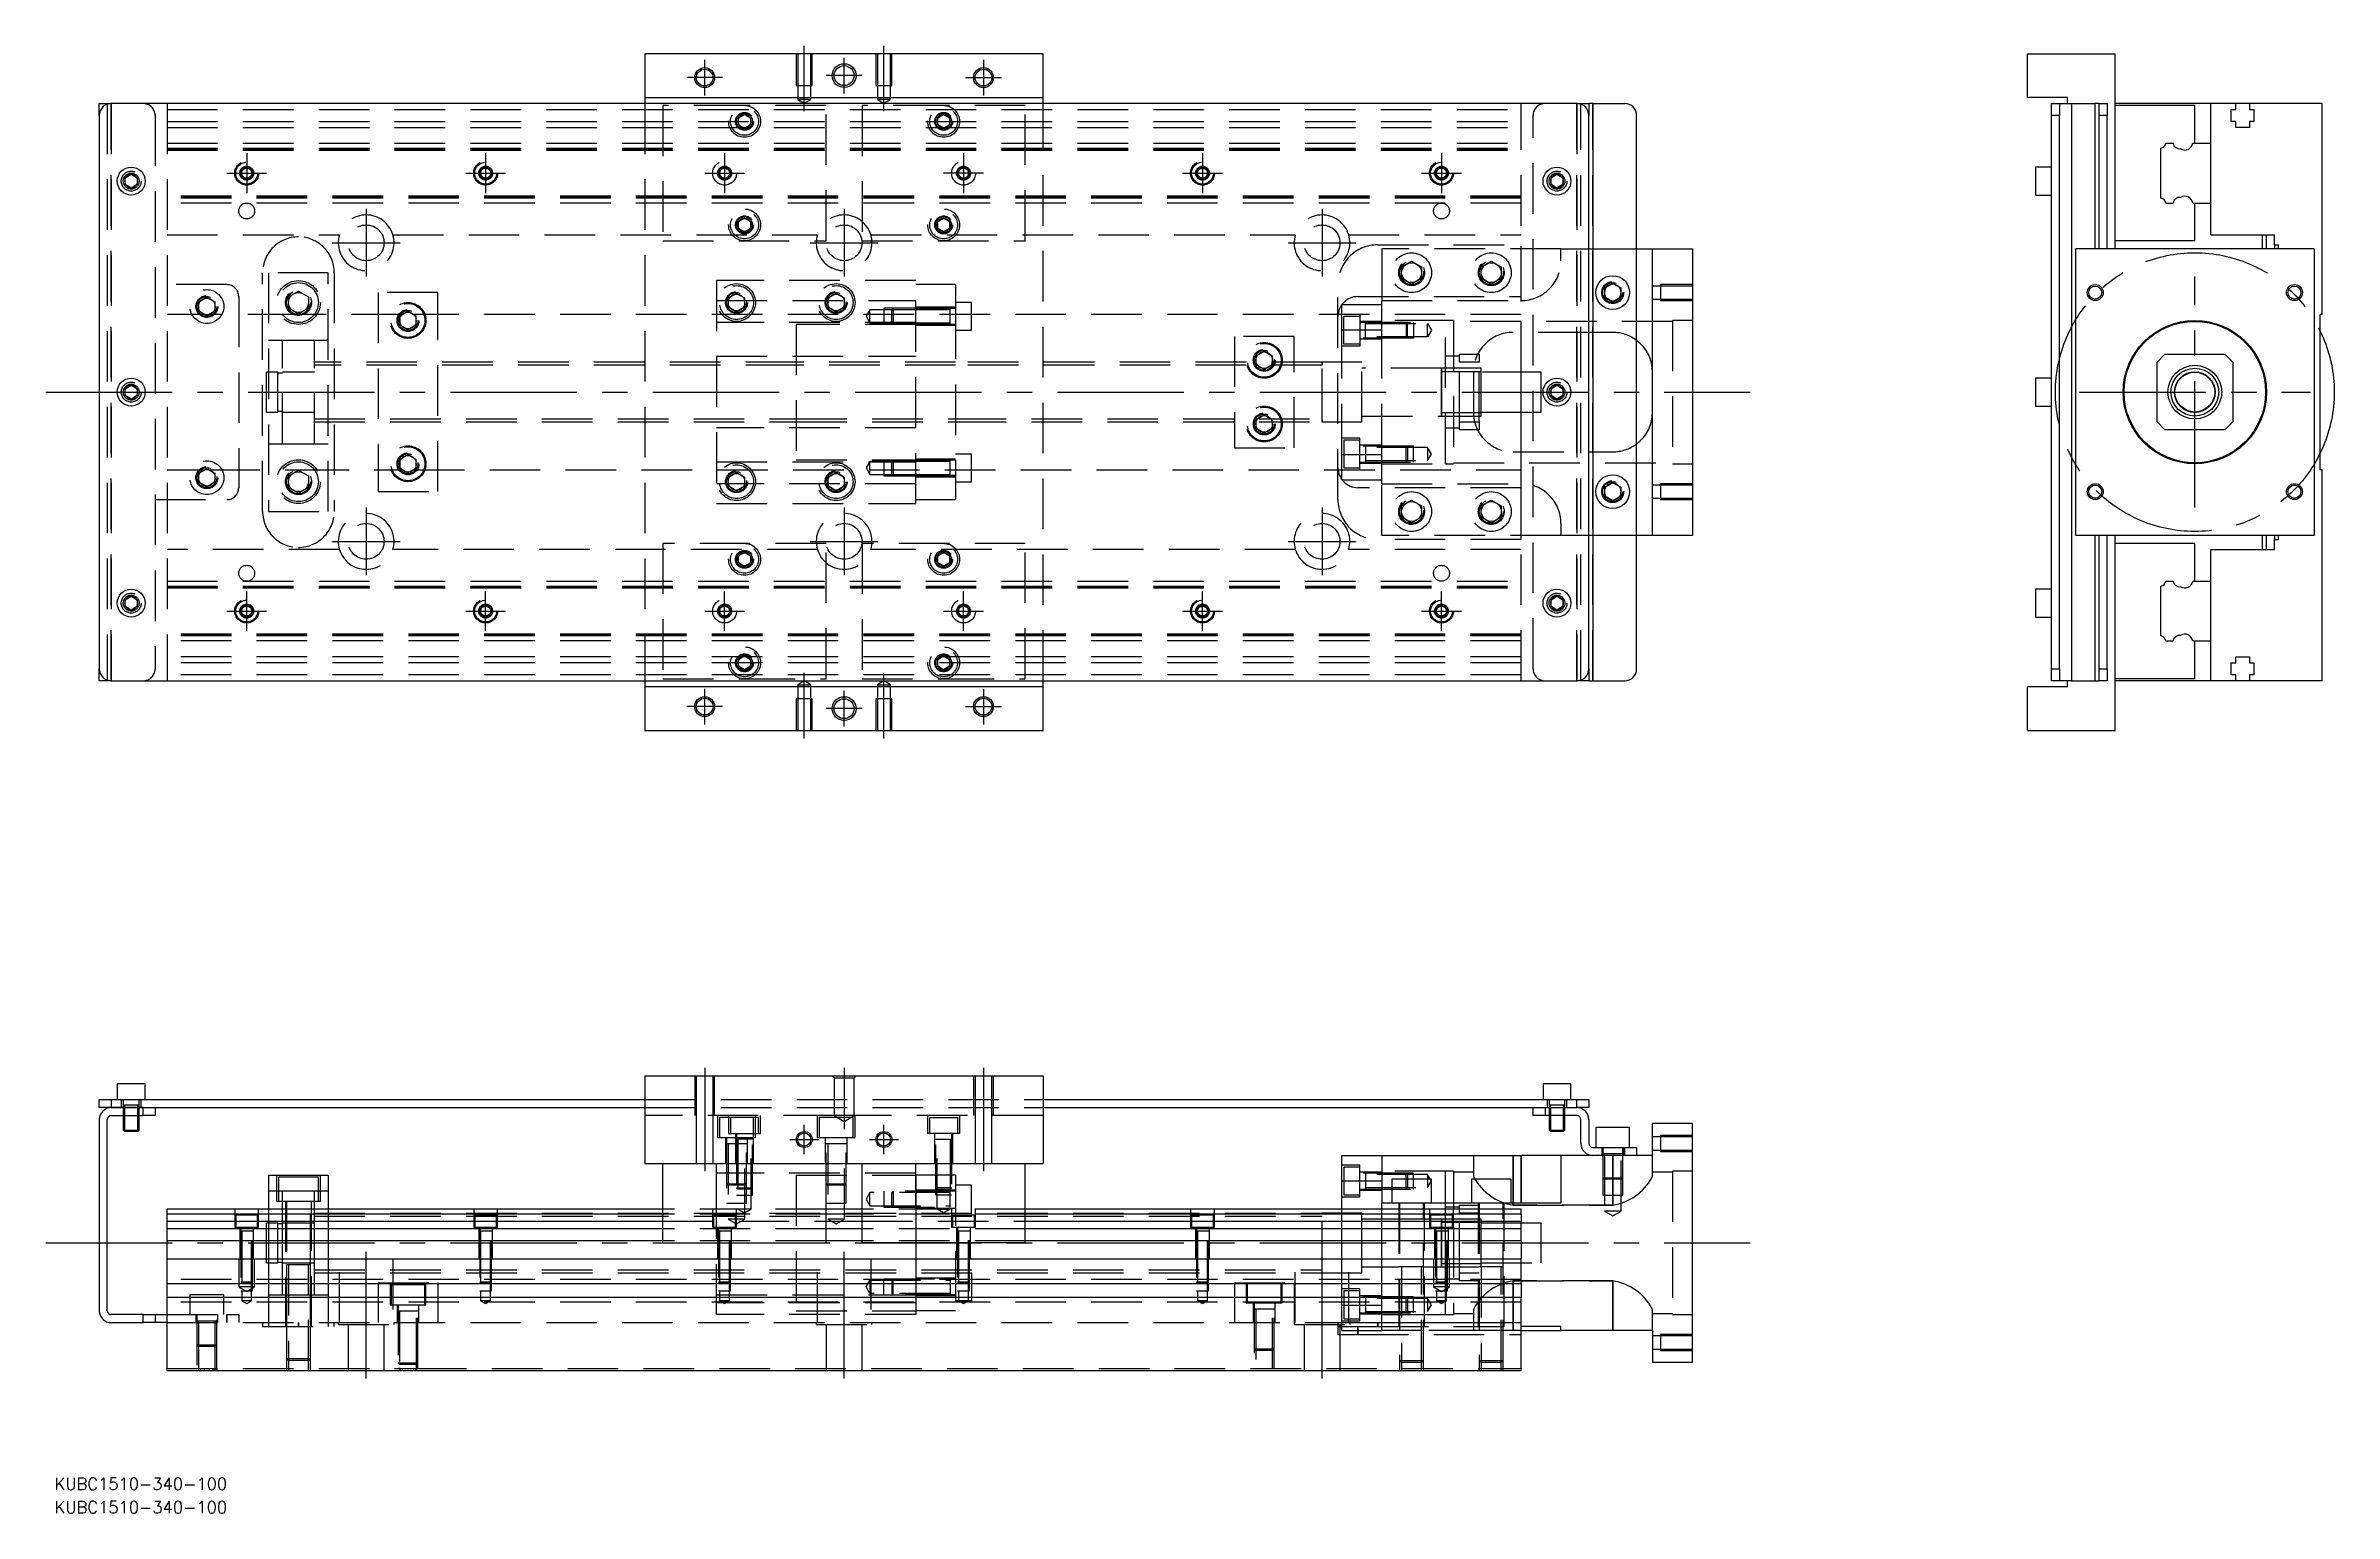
# Model space of a CAD drawing. Extents: x -13 to 561, y -282 to 87.
import ezdxf

# ---------------------------------------------------------------- set-up
doc = ezdxf.new("R2010")
doc.units = 0
doc.linetypes.add('CENTER', pattern=[50.8, 31.75, -6.35, 6.35, -6.35])
doc.linetypes.add('DASHED', pattern=[19.05, 12.7, -6.35])
doc.layers.get('0').update_dxf_attribs({"linetype": 'CONTINUOUS'})
doc.layers.add('CENTER', color=1, linetype='CENTER')
doc.styles.get("Standard").update_dxf_attribs({"font": 'txt.shx', "height": 3, "bigfont": 'bigfont.shx'})

# ---------------------------------------------------------------- blocks, each defined once
blk = doc.blocks.new('*U2')
at = {"color": 7, "linetype": 'CONTINUOUS'}
blk.add_text('KUBC1510-340-100', height=3, dxfattribs=at).set_placement((-11.24, -275.73))
blk = doc.blocks.new('*U3')
at = {"color": 7, "linetype": 'CONTINUOUS'}
blk.add_text('KUBC1510-340-100', height=3, dxfattribs=at).set_placement((-11.24, -281.6))

msp = doc.modelspace()

# ---------------------------------------------------------------- linework, layer by layer
at = {"color": 7, "linetype": 'CONTINUOUS'}
for p, q in [((137, 85), (137, 74)), ((237, 85), (137, 85)), ((237, 74), (237, 85)), ((484.16, 74), (484.16, 85)), ((484.16, 85), (506.16, 85)), ((506.16, 36), (506.16, 85)), ((0, 69.5), (0, 72.5)), ((0, 72.5), (3, 72.5)), ((0, 69.5), (0, -69.5)), ((371, 72.5), (3, 72.5)), ((137, 74), (237, 74)), ((137, 74), (137, 72.5)), ((237, 72.5), (237, 74)), ((371, 72.5), (374, 72.5)), ((374, 72.5), (374, 69.5)), ((375, 72.5), (374, 72.5)), ((374, -69.5), (374, 69.5)), ((375, 72.5), (375, -72.5)), ((375, 72.5), (383, 72.5)), ((386, -69.5), (386, 69.5)), ((386, -69.5), (386, 69.5)), ((494.16, 74), (484.16, 74)), ((490.16, 72.5), (492.16, 72.5)), ((490.16, 69.5), (490.16, 72.5)), ((492.16, 69.5), (490.16, 69.5)), ((490.16, -69.5), (490.16, 69.5)), ((492.16, 72.5), (495.16, 72.5)), ((492.16, 72.5), (492.16, 69.5)), ((492.16, -69.5), (492.16, 69.5)), ((494.16, 72.5), (494.16, 74)), ((495.16, 72.5), (495.16, -72.5)), ((495.16, 72.5), (501.16, 72.5)), ((501.16, 36), (501.16, 72.5)), ((502.16, 72.5), (501.16, 72.5)), ((502.16, 72.5), (504.16, 72.5)), ((502.16, 69.5), (502.16, 72.5)), ((504.16, 69.5), (502.16, 69.5)), ((502.16, 36), (502.16, 69.5)), ((504.16, 72.5), (504.16, 69.5)), ((504.16, 36), (504.16, 69.5)), ((530.16, 72.5), (506.16, 72.5)), ((526.16, 72), (506.16, 72)), ((526.16, 62.5), (526.16, 72)), ((530.16, 62.5), (530.16, 72.5)), ((536.46, 72.5), (530.16, 72.5)), ((535.31, 71), (536.46, 71)), ((535.31, 68), (535.31, 71)), ((539.86, 72.5), (536.46, 72.5)), ((536.46, 71), (536.46, 72.5)), ((539.86, 72.5), (539.86, 71)), ((558.16, 72.5), (539.86, 72.5)), ((539.86, 71), (541.01, 71)), ((541.01, 71), (541.01, 68)), ((558.16, 19.5), (558.16, 72.5)), ((536.46, 68), (535.31, 68)), ((536.46, 66.5), (536.46, 68)), ((539.86, 66.5), (536.46, 66.5)), ((539.86, 68), (539.86, 66.5)), ((541.01, 68), (539.86, 68)), ((517.66, 48.752272), (517.66, 61.247728)), ((518.912272, 62.5), (520.68668, 62.5)), ((525.637372, 62.5), (530.16, 62.5)), ((530.16, 47.5), (530.16, 62.5)), ((530.16, 47.5), (530.16, 62.5)), ((6.5, 53.866026), (8, 54.73205)), ((6.5, 52.133974), (6.5, 53.866026)), ((8, 51.26795), (6.5, 52.133974)), ((8, 54.73205), (9.5, 53.866026)), ((9.5, 52.133974), (8, 51.26795)), ((9.5, 53.866026), (9.5, 52.133974)), ((364.5, 53.866026), (366, 54.73205)), ((364.5, 52.133974), (364.5, 53.866026)), ((366, 51.26795), (364.5, 52.133974)), ((366, 54.73205), (367.5, 53.866026)), ((367.5, 52.133974), (366, 51.26795)), ((367.5, 53.866026), (367.5, 52.133974)), ((486.16, 56.5), (486.16, 53)), ((490.16, 56.5), (486.16, 56.5)), ((486.16, 53), (486.16, 49.5)), ((486.16, 49.5), (490.16, 49.5)), ((518.912272, 47.5), (520.68668, 47.5)), ((525.637372, 47.5), (530.16, 47.5)), ((526.16, 38), (526.16, 47.5)), ((530.16, 39.5), (530.16, 47.5)), ((386, 36), (390, 36)), ((390, -36), (390, 36)), ((390, 36), (400, 36)), ((400, 36), (400, -36)), ((496.16, 36), (496.16, -36)), ((556.16, 36), (496.16, 36)), ((526.16, 38), (506.16, 38)), ((530.16, 39.5), (546.16, 39.5)), ((543.16, 36), (543.16, 39.5)), ((544.16, 36), (544.16, 39.5)), ((546.16, 37), (546.16, 39.5)), ((546.16, 37), (547.16, 37)), ((546.16, 37), (546.16, 36)), ((547.16, 36), (547.16, 37)), ((556.16, 36), (556.16, -36)), ((378, 26.1547), (380, 27.309402)), ((378, 23.8453), (378, 26.1547)), ((380, 22.690598), (378, 23.8453)), ((380, 27.309402), (382, 26.1547)), ((382, 23.8453), (380, 22.690598)), ((382, 26.1547), (382, 23.8453)), ((558.16, 19.5), (557.66, 19.5)), ((557.66, -19.5), (557.66, 19.5)), ((518.66, 9.5), (516.66, 7.5)), ((516.66, -7.5), (516.66, 7.5)), ((518.66, 9.5), (533.66, 9.5)), ((535.66, 7.5), (533.66, 9.5)), ((535.66, 7.5), (535.66, -7.5)), ((6.5, 0.866026), (8, 1.73205)), ((6.5, -0.866026), (6.5, 0.866026)), ((8, 1.73205), (9.5, 0.866026)), ((9.5, 0.866026), (9.5, -0.866026)), ((364.5, 0.866026), (366, 1.73205)), ((364.5, -0.866026), (364.5, 0.866026)), ((366, 1.73205), (367.5, 0.866026)), ((367.5, 0.866026), (367.5, -0.866026)), ((486.16, 3.5), (486.16, 0)), ((490.16, 3.5), (486.16, 3.5)), ((486.16, 0), (486.16, -3.5)), ((8, -1.73205), (6.5, -0.866026)), ((9.5, -0.866026), (8, -1.73205)), ((366, -1.73205), (364.5, -0.866026)), ((367.5, -0.866026), (366, -1.73205)), ((486.16, -3.5), (490.16, -3.5)), ((516.66, -7.5), (518.66, -9.5)), ((533.66, -9.5), (518.66, -9.5)), ((533.66, -9.5), (535.66, -7.5)), ((378, -23.8453), (380, -22.690598)), ((380, -22.690598), (382, -23.8453)), ((558.16, -19.5), (557.66, -19.5)), ((558.16, -72.5), (558.16, -19.5)), ((378, -26.1547), (378, -23.8453)), ((380, -27.309402), (378, -26.1547)), ((382, -26.1547), (380, -27.309402)), ((382, -23.8453), (382, -26.1547)), ((390, -36), (386, -36)), ((400, -36), (390, -36)), ((556.16, -36), (496.16, -36)), ((501.16, -72.5), (501.16, -36)), ((502.16, -69.5), (502.16, -36)), ((504.16, -69.5), (504.16, -36)), ((506.16, -85), (506.16, -36)), ((526.16, -38), (506.16, -38)), ((526.16, -47.5), (526.16, -38)), ((530.16, -47.5), (530.16, -39.5)), ((530.16, -39.5), (546.16, -39.5)), ((543.16, -39.5), (543.16, -36)), ((544.16, -39.5), (544.16, -36)), ((546.16, -36), (546.16, -37)), ((546.16, -39.5), (546.16, -37)), ((546.16, -37), (547.16, -37)), ((547.16, -37), (547.16, -36)), ((6.5, -52.133974), (8, -51.26795)), ((8, -51.26795), (9.5, -52.133974)), ((364.5, -52.133974), (366, -51.26795)), ((366, -51.26795), (367.5, -52.133974)), ((486.16, -49.5), (486.16, -53)), ((490.16, -49.5), (486.16, -49.5)), ((517.66, -61.247728), (517.66, -48.752272)), ((518.912272, -47.5), (520.68668, -47.5)), ((525.637372, -47.5), (530.16, -47.5)), ((530.16, -62.5), (530.16, -47.5)), ((530.16, -62.5), (530.16, -47.5)), ((6.5, -53.866026), (6.5, -52.133974)), ((8, -54.73205), (6.5, -53.866026)), ((9.5, -53.866026), (8, -54.73205)), ((9.5, -52.133974), (9.5, -53.866026)), ((364.5, -53.866026), (364.5, -52.133974)), ((366, -54.73205), (364.5, -53.866026)), ((367.5, -53.866026), (366, -54.73205)), ((367.5, -52.133974), (367.5, -53.866026)), ((486.16, -53), (486.16, -56.5)), ((486.16, -56.5), (490.16, -56.5)), ((518.912272, -62.5), (520.68668, -62.5)), ((525.637372, -62.5), (530.16, -62.5)), ((526.16, -72), (526.16, -62.5)), ((530.16, -72.5), (530.16, -62.5)), ((535.31, -71), (535.31, -68)), ((535.31, -68), (536.46, -68)), ((536.46, -68), (536.46, -66.5)), ((536.46, -66.5), (539.86, -66.5)), ((539.86, -66.5), (539.86, -68)), ((539.86, -68), (541.01, -68)), ((541.01, -68), (541.01, -71)), ((0, -72.5), (0, -69.5)), ((3, -72.5), (0, -72.5)), ((3, -72.5), (371, -72.5)), ((137, -72.5), (137, -74)), ((137, -74), (137, -85)), ((237, -74), (137, -74)), ((237, -74), (237, -72.5)), ((237, -85), (237, -74)), ((374, -72.5), (371, -72.5)), ((374, -69.5), (374, -72.5)), ((374, -72.5), (375, -72.5)), ((375, -72.5), (383, -72.5)), ((484.16, -85), (484.16, -74)), ((494.16, -74), (484.16, -74)), ((490.16, -69.5), (492.16, -69.5)), ((490.16, -72.5), (490.16, -69.5)), ((492.16, -72.5), (490.16, -72.5)), ((492.16, -69.5), (492.16, -72.5)), ((495.16, -72.5), (492.16, -72.5)), ((494.16, -74), (494.16, -72.5)), ((495.16, -72.5), (501.16, -72.5)), ((501.16, -72.5), (502.16, -72.5)), ((502.16, -69.5), (504.16, -69.5)), ((502.16, -72.5), (502.16, -69.5)), ((504.16, -72.5), (502.16, -72.5)), ((504.16, -69.5), (504.16, -72.5)), ((526.16, -72), (506.16, -72)), ((530.16, -72.5), (506.16, -72.5)), ((536.46, -72.5), (530.16, -72.5)), ((536.46, -71), (535.31, -71)), ((536.46, -72.5), (536.46, -71)), ((539.86, -72.5), (536.46, -72.5)), ((539.86, -71), (539.86, -72.5)), ((541.01, -71), (539.86, -71)), ((558.16, -72.5), (539.86, -72.5)), ((137, -85), (237, -85)), ((484.16, -85), (506.16, -85)), ((137, -171.72), (137, -193.72)), ((137, -171.72), (237, -171.72)), ((237, -171.72), (237, -193.72)), ((0, -179.72), (0, -177.72)), ((0, -177.72), (3, -177.72)), ((3, -177.72), (3, -179.72)), ((3, -177.72), (137, -177.72)), ((11.5, -173.72), (4.5, -173.72)), ((4.5, -173.72), (4.5, -177.72)), ((11.5, -177.72), (11.5, -173.72)), ((237, -177.72), (371, -177.72)), ((369.5, -173.72), (362.5, -173.72)), ((362.5, -173.72), (362.5, -177.72)), ((369.5, -177.72), (369.5, -173.72)), ((371, -179.72), (371, -177.72)), ((371, -177.72), (374, -177.72)), ((374, -177.72), (374, -179.72)), ((3, -179.72), (0, -179.72)), ((0, -182.72), (0, -230.72)), ((2, -230.72), (2, -182.72)), ((3, -179.72), (11, -179.72)), ((11, -179.72), (3, -179.72)), ((3, -181.72), (11, -181.72)), ((6, -181.72), (6, -185.37)), ((6.35, -181.72), (6.35, -185.72)), ((9.65, -185.72), (9.65, -181.72)), ((10, -185.37), (10, -181.72)), ((11, -179.72), (137, -179.72)), ((11, -181.72), (11, -179.72)), ((14, -181.72), (11, -181.72)), ((14, -179.72), (14, -181.72)), ((237, -179.72), (363, -179.72)), ((360, -181.72), (360, -179.72)), ((363, -181.72), (360, -181.72)), ((363, -179.72), (363, -181.72)), ((363, -179.72), (371, -179.72)), ((363, -179.72), (371, -179.72)), ((371, -181.72), (363, -181.72)), ((364, -181.72), (364, -185.37)), ((364.35, -181.72), (364.35, -185.72)), ((367.65, -185.72), (367.65, -181.72)), ((368, -185.37), (368, -181.72)), ((374, -179.72), (371, -179.72)), ((372, -188.72), (372, -182.72)), ((374, -182.72), (374, -188.72)), ((390, -191.72), (390, -183.72)), ((400, -183.72), (390, -183.72)), ((400, -243.72), (400, -183.72)), ((6, -185.37), (10, -185.37)), ((6, -185.37), (6.35, -185.72)), ((9.65, -185.72), (6.35, -185.72)), ((9.65, -185.72), (10, -185.37)), ((364, -185.37), (368, -185.37)), ((364, -185.37), (364.35, -185.72)), ((367.65, -185.72), (364.35, -185.72)), ((367.65, -185.72), (368, -185.37)), ((384.25, -184.72), (375.75, -184.72)), ((375.75, -184.72), (375.75, -189.72)), ((384.25, -189.72), (384.25, -184.72)), ((137, -193.72), (237, -193.72)), ((141.5, -213.72), (141.5, -193.72)), ((182.5, -213.72), (182.5, -193.72)), ((191.5, -213.72), (191.5, -193.72)), ((232.5, -213.72), (232.5, -193.72)), ((312, -191.72), (322, -191.72)), ((312, -198.067524), (312, -191.72)), ((322, -191.72), (322, -203.72)), ((322, -191.72), (357, -191.72)), ((357, -203.72), (357, -191.72)), ((367, -191.72), (357, -191.72)), ((375, -191.72), (367, -191.72)), ((367, -191.72), (367, -203.72)), ((375, -189.72), (383, -189.72)), ((383, -191.72), (375, -191.72)), ((383, -191.72), (383, -189.72)), ((383, -189.72), (386, -189.72)), ((386, -191.72), (383, -191.72)), ((386, -189.72), (386, -191.72)), ((390, -191.72), (386, -191.72)), ((42.5, -196.72), (42.5, -205.22)), ((42.5, -196.72), (57.5, -196.72)), ((57.5, -196.72), (57.5, -205.22)), ((312, -198.067524), (322, -198.067524)), ((312, -205.22), (312, -198.067524)), ((334.5, -197.72), (324.5, -197.72)), ((324.5, -197.72), (324.5, -203.72)), ((334.5, -203.72), (334.5, -197.72)), ((354.5, -197.72), (344.5, -197.72)), ((344.5, -197.72), (344.5, -203.72)), ((354.5, -203.72), (354.5, -197.72)), ((141.5, -205.22), (17, -205.22)), ((17, -245.72), (17, -205.22)), ((141.5, -206.472272), (17, -206.472272)), ((191.5, -205.22), (182.5, -205.22)), ((191.5, -206.472272), (182.5, -206.472272)), ((357, -205.22), (232.5, -205.22)), ((357, -206.472272), (232.5, -206.472272)), ((322, -205.22), (322, -203.72)), ((367, -203.72), (322, -203.72)), ((357, -206.472272), (357, -205.22)), ((357, -206.472272), (357, -208.24668)), ((17, -208.24668), (141.5, -208.24668)), ((141.5, -210.143076), (17, -210.143076)), ((182.5, -208.24668), (191.5, -208.24668)), ((191.5, -210.143076), (182.5, -210.143076)), ((232.5, -208.24668), (357, -208.24668)), ((357, -210.143076), (232.5, -210.143076)), ((337, -209.72), (337, -208.02)), ((338, -208.595), (337, -208.595)), ((337, -210.72), (337, -209.72)), ((337, -213.519946), (337, -210.72)), ((339.75, -208.595), (338, -208.595)), ((341.5, -208.595), (339.75, -208.595)), ((346.5, -208.595), (341.5, -208.595)), ((347, -208.595), (346.5, -208.595)), ((357, -210.143076), (357, -208.24668)), ((357, -213.197372), (357, -210.143076)), ((141.5, -213.197372), (17, -213.197372)), ((17, -217.72), (357, -217.72)), ((141.5, -213.72), (182.5, -213.72)), ((191.5, -213.197372), (182.5, -213.197372)), ((232.5, -213.72), (191.5, -213.72)), ((357, -213.197372), (232.5, -213.197372)), ((337, -219.720006), (337, -213.519946)), ((357, -213.197372), (357, -217.72)), ((357, -224.02), (357, -217.72)), ((357, -224.02), (17, -224.02)), ((337, -218.845), (347, -218.845)), ((357, -224.02), (357, -227.42)), ((357, -227.42), (17, -227.42)), ((357, -245.72), (357, -227.42)), ((11, -231.72), (3, -231.72)), ((3, -233.72), (11, -233.72)), ((11, -233.72), (11, -231.72)), ((11, -231.72), (14, -231.72)), ((14, -233.72), (11, -233.72)), ((14, -231.72), (14, -233.72)), ((14, -231.72), (17, -231.72)), ((17, -233.72), (14, -233.72)), ((367, -234.72), (357, -234.72)), ((367, -235.72), (367, -234.72)), ((357, -235.72), (367, -235.72)), ((390, -235.72), (367, -235.72)), ((390, -235.72), (390, -243.72)), ((17, -245.72), (357, -245.72)), ((400, -243.72), (390, -243.72))]:
    msp.add_line(p, q, dxfattribs=at)
at = {"color": 3, "linetype": 'DASHED'}
for p, q in [((175.000006, 85), (175.000006, 77)), ((175.35, 85), (175.35, 77)), ((178.65, 77), (178.65, 85)), ((178.999994, 77), (178.999994, 85)), ((195.000006, 85), (195.000006, 77)), ((195.35, 85), (195.35, 77)), ((198.65, 77), (198.65, 85)), ((198.999994, 77), (198.999994, 85)), ((175.000006, 77), (178.999994, 77)), ((175.35, 77), (175.35, 73.5)), ((178.65, 73.5), (178.65, 77)), ((195.000006, 77), (198.999994, 77)), ((195.35, 77), (195.35, 73.5)), ((198.65, 73.5), (198.65, 77)), ((2, 72.5), (2, -72.5)), ((3, 72.5), (3, -72.5)), ((3, -72.5), (3, 72.5)), ((3, 72.5), (3, -72.5)), ((3, -72.5), (3, 72.5)), ((14, 69.5), (14, -69.5)), ((17, 72.5), (17, -72.5)), ((17, 71), (357, 71)), ((137, 72.5), (137, -72.5)), ((141.5, 72), (141.5, 38)), ((162, 72), (141.5, 72)), ((160.5, 68.866026), (162, 69.73205)), ((182.5, 72), (162, 72)), ((162, 69.73205), (163.5, 68.866026)), ((178.65, 73.5), (175.35, 73.5)), ((175.35, 73.5), (177, 72.547372)), ((177, 72.547372), (178.65, 73.5)), ((182.5, 38), (182.5, 72)), ((212, 72), (191.5, 72)), ((191.5, 72), (191.5, 38)), ((198.65, 73.5), (195.35, 73.5)), ((195.35, 73.5), (197, 72.547372)), ((197, 72.547372), (198.65, 73.5)), ((210.5, 68.866026), (212, 69.73205)), ((232.5, 72), (212, 72)), ((212, 69.73205), (213.5, 68.866026)), ((232.5, 38), (232.5, 72)), ((237, -72.5), (237, 72.5)), ((357, -72.5), (357, 72.5)), ((360, -69.5), (360, 69.5)), ((371, -72.5), (371, 72.5)), ((371, 72.5), (371, -72.5)), ((372, -72.5), (372, 72.5)), ((375, -72.5), (375, 72.5)), ((17, 68), (357, 68)), ((17, 66.5), (357, 66.5)), ((160, 68), (160.023172, 68.30356)), ((160.5, 67.133974), (160.5, 68.866026)), ((162, 66.26795), (160.5, 67.133974)), ((163.5, 67.133974), (162, 66.26795)), ((163.5, 68.866026), (163.5, 67.133974)), ((210.5, 67.133974), (210.5, 68.866026)), ((212, 66.26795), (210.5, 67.133974)), ((213.5, 67.133974), (212, 66.26795)), ((213.5, 68.866026), (213.5, 67.133974)), ((213.973226, 68.326156), (214, 68)), ((17, 62.5), (357, 62.5)), ((17, 61.247728), (357, 61.247728)), ((17, 61.1147), (357, 61.1147)), ((17, 61.1), (357, 61.1)), ((17, 60.8), (357, 60.8)), ((9.973226, 53.326156), (10, 53)), ((35.5, 55), (35.52041, 55.24661)), ((35.75, 55.721688), (37, 56.443376)), ((35.75, 54.278312), (35.75, 55.721688)), ((37, 53.556624), (35.75, 54.278312)), ((37, 56.443376), (38.25, 55.721688)), ((38.25, 54.278312), (37, 53.556624)), ((38.25, 55.721688), (38.25, 54.278312)), ((95.5, 55), (95.52041, 55.24661)), ((95.75, 55.721688), (97, 56.443376)), ((95.75, 54.278312), (95.75, 55.721688)), ((97, 53.556624), (95.75, 54.278312)), ((97, 56.443376), (98.25, 55.721688)), ((98.25, 54.278312), (97, 53.556624)), ((98.25, 55.721688), (98.25, 54.278312)), ((275.75, 55.721688), (277, 56.443376)), ((275.75, 54.278312), (275.75, 55.721688)), ((277, 53.556624), (275.75, 54.278312)), ((277, 56.443376), (278.25, 55.721688)), ((278.25, 54.278312), (277, 53.556624)), ((278.25, 55.721688), (278.25, 54.278312)), ((278.477374, 55.25955), (278.5, 55)), ((335.75, 55.721688), (337, 56.443376)), ((335.75, 54.278312), (335.75, 55.721688)), ((337, 53.556624), (335.75, 54.278312)), ((337, 56.443376), (338.25, 55.721688)), ((338.25, 54.278312), (337, 53.556624)), ((338.25, 55.721688), (338.25, 54.278312)), ((338.477374, 55.25955), (338.5, 55)), ((364, 53), (364.030168, 53.346066)), ((357, 49.2), (17, 49.2)), ((357, 48.9), (17, 48.9)), ((357, 48.8853), (17, 48.8853)), ((357, 48.752272), (17, 48.752272)), ((357, 47.5), (17, 47.5)), ((160.5, 42.866026), (162, 43.73205)), ((160.5, 41.133974), (160.5, 42.866026)), ((162, 40.26795), (160.5, 41.133974)), ((162, 43.73205), (163.5, 42.866026)), ((163.5, 41.133974), (162, 40.26795)), ((163.5, 42.866026), (163.5, 41.133974)), ((163.973226, 42.326156), (164, 42)), ((210.5, 42.866026), (212, 43.73205)), ((210.5, 41.133974), (210.5, 42.866026)), ((212, 40.26795), (210.5, 41.133974)), ((212, 43.73205), (213.5, 42.866026)), ((213.5, 41.133974), (212, 40.26795)), ((213.5, 42.866026), (213.5, 41.133974)), ((213.973226, 42.326156), (214, 42)), ((17, 39.5), (60.291796, 39.5)), ((73.708204, 39.5), (180.291796, 39.5)), ((141.5, 38), (182.5, 38)), ((191.5, 38), (232.5, 38)), ((193.708204, 39.5), (300.291796, 39.5)), ((313.708204, 39.5), (357, 39.5)), ((321, 37), (357, 37)), ((322, 36), (322, 23)), ((367, 36), (322, 36)), ((357, 24), (357, 37)), ((367, 33), (367, 36)), ((367, 36), (374, 36)), ((374, 36), (386, 36)), ((41, -30), (41, 30)), ((57.5, 30), (42.5, 30)), ((42.5, 30), (42.5, -30)), ((57.5, -30), (57.5, 30)), ((59, 30), (59, -30)), ((327, 31.443376), (329.5, 32.886752)), ((327, 28.556624), (327, 31.443376)), ((329.5, 32.886752), (332, 31.443376)), ((332, 31.443376), (332, 28.556624)), ((332.477798, 30.364306), (332.5, 30)), ((347, 31.443376), (349.5, 32.886752)), ((347, 28.556624), (347, 31.443376)), ((349.5, 32.886752), (352, 31.443376)), ((352, 31.443376), (352, 28.556624)), ((352.477798, 30.364306), (352.5, 30)), ((32, 27), (14, 27)), ((25, 22.6547), (27, 23.809402)), ((27, 23.809402), (29, 22.6547)), ((35, 24), (35, -24)), ((47.5, 23.943376), (50, 25.386752)), ((47.5, 21.056624), (47.5, 23.943376)), ((50, 25.386752), (52.5, 23.943376)), ((52.5, 23.943376), (52.5, 21.056624)), ((70, 25), (70, -25)), ((85, 25), (70, 25)), ((85, -25), (85, 25)), ((155, 28), (155, -28)), ((205, 28), (155, 28)), ((155, 23), (205, 23)), ((158, 23.6547), (160, 24.809402)), ((158, 21.3453), (158, 23.6547)), ((160, 24.809402), (162, 23.6547)), ((162, 23.6547), (162, 21.3453)), ((183, 23.6547), (185, 24.809402)), ((183, 21.3453), (183, 23.6547)), ((185, 24.809402), (187, 23.6547)), ((187, 23.6547), (187, 21.3453)), ((205, -28), (205, 28)), ((215, 27), (205, 27)), ((215, 27), (215, 20.976176)), ((311, -27), (311, 27)), ((316, 24), (357, 24)), ((322, 15.652476), (322, 23)), ((322, 23), (357, 23)), ((329.5, 27.113248), (327, 28.556624)), ((332, 28.556624), (329.5, 27.113248)), ((349.5, 27.113248), (347, 28.556624)), ((352, 28.556624), (349.5, 27.113248)), ((357, 5), (357, 24)), ((377.5, 25), (377.52689, 25.365682)), ((392, 26.65), (390, 26.65)), ((390, 23.35), (392, 23.35)), ((392, 26.999994), (392, 23.000006)), ((400, 26.999994), (392, 26.999994)), ((400, 26.65), (392, 26.65)), ((392, 23.35), (400, 23.35)), ((392, 23.000006), (400, 23.000006)), ((26.359688, 19.5), (17, 19.5)), ((24.5, 21.5), (24.534018, 21.911016)), ((25, 20.3453), (25, 22.6547)), ((27, 19.190598), (25, 20.3453)), ((29, 20.3453), (27, 19.190598)), ((50, 19.5), (27.640312, 19.5)), ((29, 22.6547), (29, 20.3453)), ((47, 22.5), (47.020026, 22.846056)), ((50, 19.613248), (47.5, 21.056624)), ((52.5, 21.056624), (50, 19.613248)), ((76.030306, 19.5), (50, 19.5)), ((75, 18), (75.034018, 18.411016)), ((75.5, 19.1547), (77.5, 20.309402)), ((75.5, 16.8453), (75.5, 19.1547)), ((77.5, 20.309402), (79.5, 19.1547)), ((357, 19.5), (78.969694, 19.5)), ((79.5, 19.1547), (79.5, 16.8453)), ((205, 17.5), (155, 17.5)), ((160, 20.190598), (158, 21.3453)), ((162, 21.3453), (160, 20.190598)), ((162.483582, 22.786038), (162.5, 22.5)), ((185, 20.190598), (183, 21.3453)), ((187, 21.3453), (185, 20.190598)), ((187.483582, 22.786038), (187.5, 22.5)), ((193.5, 20.702558), (192.547372, 19.052558)), ((192.547372, 19.052558), (193.5, 17.402558)), ((193.5, 17.402558), (193.5, 20.702558)), ((197, 20.702558), (193.5, 20.702558)), ((193.5, 17.402558), (197, 17.402558)), ((197, 21.052554), (197, 17.052564)), ((199.35, 21.052554), (197, 21.052554)), ((199, 20.702558), (197, 20.702558)), ((197, 17.402558), (199, 17.402558)), ((199.35, 21.052558), (199, 20.702558)), ((199, 17.402558), (199, 20.702558)), ((205, 20.702558), (199, 20.702558)), ((205, 20.702558), (199, 20.702558)), ((199, 17.402558), (205, 17.402558)), ((199, 17.402558), (199.35, 17.052558)), ((199, 17.402558), (205, 17.402558)), ((199.35, 21.052558), (199.35, 17.052558)), ((205, 21.052556), (199.35, 21.052558)), ((205, 21.052554), (199.35, 21.052554)), ((215, 21.302558), (205, 21.302558)), ((213.605, 21.052558), (205, 21.052556)), ((215, 20.976176), (205, 20.976176)), ((213.6, 20.702558), (205, 20.702558)), ((205, 17.402558), (213.6, 17.402558)), ((215, 21.052558), (213.595, 21.052558)), ((213.6, 17.052554), (213.6, 21.052564)), ((213.6, 17.052554), (213.6, 21.052564)), ((213.6, 20.702558), (213.6, 21.052564)), ((213.6, 20.836098), (213.6, 21.052558)), ((213.6, 21.052558), (213.6, 20.835892)), ((213.6, 17.052554), (213.6, 17.402558)), ((213.6, 17.269268), (213.6, 17.052558)), ((213.6, 17.052558), (213.6, 17.26902)), ((219, 22.552558), (215, 22.552558)), ((215, 20.976176), (215, -20.976176)), ((219, 15.552558), (219, 22.552558)), ((312, 15.652476), (312, 22)), ((312, 22), (322, 22)), ((312, 19.55635), (316.5, 19.55635)), ((312.5, 12.05635), (312.5, 19.05635)), ((312.5, 19.05635), (316.5, 19.05635)), ((316.5, 19.55635), (316.5, 11.55635)), ((316.5, 17.80635), (322, 17.80635)), ((316.5, 17.556359), (330, 17.556344)), ((317.9, 13.556344), (317.9, 17.556354)), ((322, 15.652476), (322, 22)), ((338, 18), (322, 18)), ((338, 18), (322, 18)), ((328.15, 17.55635), (328.15, 13.55635)), ((328.15, 17.55635), (328.5, 17.20635)), ((330, 17.556344), (330, 13.556354)), ((338, -18), (338, 18)), ((340, 18), (338, 18)), ((340, 18), (340, -18)), ((395, 17.75), (340, 17.75)), ((395, 18), (395, -18)), ((400, 18), (395, 18)), ((46, 13), (42.5, 13)), ((46, -13), (46, 13)), ((54, 13), (46, 13)), ((54, 13), (46, 13)), ((54, -13), (54, 13)), ((57.5, 13), (54, 13)), ((77.5, 15.690598), (75.5, 16.8453)), ((79.5, 16.8453), (77.5, 15.690598)), ((175, 17), (175, -17)), ((205, 17), (175, 17)), ((197, 17.052564), (199.35, 17.052564)), ((199.35, 17.052564), (205, 17.052564)), ((199.35, 17.052558), (205, 17.052562)), ((205, 17.052562), (213.605, 17.052558)), ((205, 16.802558), (215, 16.802558)), ((213.595, 17.052558), (215, 17.052558)), ((215, 15.552558), (219, 15.552558)), ((300, 14), (285, 14)), ((285, 14), (285, -14)), ((300, -14), (300, 14)), ((312, -15.652476), (312, 15.652476)), ((312, 15.652476), (322, 15.652476)), ((316.5, 11.55635), (312, 11.55635)), ((316.5, 12.05635), (312.5, 12.05635)), ((330, 13.556354), (316.5, 13.556339)), ((322, 13.30635), (316.5, 13.30635)), ((317.9, 17.20635), (333.5, 17.20635)), ((333.5, 13.90635), (317.9, 13.90635)), ((322, -15.652476), (322, 15.652476)), ((322, -15.652476), (322, 15.652476)), ((328.5, 13.90635), (328.15, 13.55635)), ((328.5, 13.90635), (328.5, 17.20635)), ((333.5, 13.90635), (333.5, 17.20635)), ((333.5, 17.20635), (334.452628, 15.55635)), ((334.452628, 15.55635), (333.5, 13.90635)), ((374, 15), (355, 15)), ((380, 15), (374, 15)), ((175, 7.5), (54, 7.5)), ((175, 6.75), (54, 6.75)), ((155, 9), (205, 9)), ((215, 7.5), (175, 7.5)), ((215, 7.499994), (175, 7.499994)), ((215, 6.75), (175, 6.75)), ((215, 6.75), (175, 6.75)), ((307.005, 7.5), (215, 7.5)), ((307, 6.75), (215, 6.75)), ((290.5, 9.1547), (292.5, 10.309402)), ((290.5, 6.8453), (290.5, 9.1547)), ((292.5, 5.690598), (290.5, 6.8453)), ((292.5, 10.309402), (294.5, 9.1547)), ((294.5, 6.8453), (292.5, 5.690598)), ((294.5, 9.1547), (294.5, 6.8453)), ((294.983582, 8.286038), (295, 8)), ((312, 7.5), (306.995, 7.5)), ((307, -7.500006), (307, 7.500006)), ((307, 6.75), (307, 7.500006)), ((307, 6.951128), (307, 7.5)), ((307, 7.5), (307, 6.951128)), ((307, -6.951128), (307, 6.951128)), ((307, -6.75), (307, 6.75)), ((317, 7.5), (312, 7.5)), ((317, -7.5), (317, 7.5)), ((317, -7.5), (317, 7.5)), ((337.005, 6), (317, 6)), ((336.995, 6), (317, 6)), ((346.5, 6), (336.995, 6)), ((337.005, 6), (336.995, 6)), ((337, -6.000006), (337, 6.000006)), ((337, 5.125), (337, 6.000006)), ((337, 5.325034), (337, 6)), ((337, 6), (337, -5.999164)), ((346.5, 6), (337.005, 6)), ((341.5, 9), (338, 9)), ((341.5, 9.5), (346.5, 9.5)), ((341.5, 7.5), (341.5, 9.5)), ((341.5, -7.5), (341.5, 7.5)), ((346.5, 7.5), (341.5, 7.5)), ((346.5, 9.5), (346.5, 7.5)), ((346.5, -7.5), (346.5, 7.5)), ((347, 6), (346.5, 6)), ((347, -6), (347, 6)), ((9.973226, 0.326156), (10, 0)), ((42, -5), (42, 5)), ((44.85, 5), (42, 5)), ((44.85, -5), (44.85, 5)), ((46, 4.8), (44.85, 4.8)), ((54, 5), (46, 5)), ((54, 5), (46, 5)), ((337, 5.125), (337, -5.125)), ((347, 5.125), (337, 5.125)), ((345, 5), (345, -5)), ((360, 5), (347, 5)), ((357, -5), (357, 5)), ((362, 5), (360, 5)), ((362, -5), (362, 5)), ((367.973226, 0.326156), (368, 0)), ((42, -5), (44.85, -5)), ((44.85, -4.8), (46, -4.8)), ((46, -5), (54, -5)), ((46, -5), (54, -5)), ((290.5, -6.8453), (292.5, -5.690598)), ((292.5, -5.690598), (294.5, -6.8453)), ((337, -6.000006), (337, -5.125)), ((337, -5.125), (347, -5.125)), ((337, -6), (337, -5.325218)), ((347, -5), (360, -5)), ((357, -24), (357, -5)), ((360, -5), (362, -5)), ((54, -6.75), (175, -6.75)), ((54, -7.5), (175, -7.5)), ((205, -9), (155, -9)), ((175, -6.75), (215, -6.75)), ((175, -6.75), (215, -6.75)), ((175, -7.499994), (215, -7.499994)), ((175, -7.5), (215, -7.5)), ((215, -6.75), (307, -6.75)), ((215, -7.5), (307.005, -7.5)), ((290, -8), (290.018502, -7.696412)), ((290.5, -9.1547), (290.5, -6.8453)), ((292.5, -10.309402), (290.5, -9.1547)), ((294.5, -9.1547), (292.5, -10.309402)), ((294.5, -6.8453), (294.5, -9.1547)), ((306.995, -7.5), (312, -7.5)), ((307, -7.500006), (307, -6.75)), ((307, -7.5), (307, -6.951128)), ((307, -6.951128), (307, -7.5)), ((312, -7.5), (317, -7.5)), ((317, -6), (337.005, -6)), ((317, -6), (336.995, -6)), ((336.995, -6), (346.5, -6)), ((336.995, -6), (337.005, -6)), ((337, -5.999164), (337, -6)), ((337.005, -6), (346.5, -6)), ((338, -9), (341.5, -9)), ((341.5, -7.5), (346.5, -7.5)), ((341.5, -9.5), (341.5, -7.5)), ((346.5, -9.5), (341.5, -9.5)), ((346.5, -6), (347, -6)), ((346.5, -7.5), (346.5, -9.5)), ((42.5, -13), (46, -13)), ((46, -13), (54, -13)), ((46, -13), (54, -13)), ((54, -13), (57.5, -13)), ((75.5, -16.8453), (77.5, -15.690598)), ((75.5, -19.1547), (75.5, -16.8453)), ((77.5, -15.690598), (79.5, -16.8453)), ((79.5, -16.8453), (79.5, -19.1547)), ((175, -17), (205, -17)), ((197, -17.052564), (197, -21.052554)), ((199.35, -17.052564), (197, -17.052564)), ((199.35, -17.052558), (199, -17.402558)), ((199.35, -17.052558), (199.35, -21.052558)), ((205, -17.052562), (199.35, -17.052558)), ((205, -17.052564), (199.35, -17.052564)), ((215, -16.802558), (205, -16.802558)), ((213.605, -17.052558), (205, -17.052562)), ((215, -17.052558), (213.595, -17.052558)), ((213.6, -21.052564), (213.6, -17.052554)), ((213.6, -21.051878), (213.6, -17.052554)), ((213.6, -17.26902), (213.6, -17.052558)), ((213.6, -17.052558), (213.6, -17.269226)), ((219, -15.552558), (215, -15.552558)), ((219, -22.552558), (219, -15.552558)), ((285, -14), (300, -14)), ((316.5, -11.55635), (312, -11.55635)), ((312, -15.652476), (322, -15.652476)), ((312, -22), (312, -15.652476)), ((312.5, -12.05635), (312.5, -19.05635)), ((316.5, -12.05635), (312.5, -12.05635)), ((316.5, -19.55635), (316.5, -11.55635)), ((322, -13.30635), (316.5, -13.30635)), ((330, -13.556354), (316.5, -13.556339)), ((317.9, -13.556344), (317.9, -17.556354)), ((333.5, -13.90635), (317.9, -13.90635)), ((317.9, -17.20635), (333.5, -17.20635)), ((322, -22), (322, -15.652476)), ((322, -23), (322, -15.652476)), ((328.15, -17.55635), (328.15, -13.55635)), ((328.5, -13.90635), (328.15, -13.55635)), ((328.15, -17.55635), (328.5, -17.20635)), ((328.5, -13.90635), (328.5, -17.20635)), ((330, -17.556344), (330, -13.556354)), ((333.5, -13.90635), (333.5, -17.20635)), ((334.452628, -15.55635), (333.5, -13.90635)), ((333.5, -17.20635), (334.452628, -15.55635)), ((355, -15), (374, -15)), ((374, -15), (380, -15)), ((17, -19.5), (26.359688, -19.5)), ((25, -20.3453), (27, -19.190598)), ((25, -22.6547), (25, -20.3453)), ((27, -23.809402), (25, -22.6547)), ((27, -19.190598), (29, -20.3453)), ((29, -22.6547), (27, -23.809402)), ((27.640312, -19.5), (50, -19.5)), ((29, -20.3453), (29, -22.6547)), ((29.483582, -21.213962), (29.5, -21.5)), ((47, -22.5), (47.020026, -22.153944)), ((47.5, -21.056624), (50, -19.613248)), ((47.5, -23.943376), (47.5, -21.056624)), ((50, -19.5), (76.030306, -19.5)), ((50, -19.613248), (52.5, -21.056624)), ((52.5, -21.056624), (52.5, -23.943376)), ((77.5, -20.309402), (75.5, -19.1547)), ((79.5, -19.1547), (77.5, -20.309402)), ((78.969694, -19.5), (357, -19.5)), ((79.983582, -17.713962), (80, -18)), ((155, -17.5), (205, -17.5)), ((158, -21.3453), (160, -20.190598)), ((158, -23.6547), (158, -21.3453)), ((160, -20.190598), (162, -21.3453)), ((162, -21.3453), (162, -23.6547)), ((162.483582, -22.213962), (162.5, -22.5)), ((182.5, -22.5), (182.518502, -22.196412)), ((183, -21.3453), (185, -20.190598)), ((183, -23.6547), (183, -21.3453)), ((185, -20.190598), (187, -21.3453)), ((187, -21.3453), (187, -23.6547)), ((193.5, -17.402558), (192.547372, -19.052558)), ((192.547372, -19.052558), (193.5, -20.702558)), ((193.5, -20.702558), (193.5, -17.402558)), ((197, -17.402558), (193.5, -17.402558)), ((193.5, -20.702558), (197, -20.702558)), ((199, -17.402558), (197, -17.402558)), ((197, -20.702558), (199, -20.702558)), ((197, -21.052554), (199.35, -21.052554)), ((199, -20.702558), (199, -17.402558)), ((205, -17.402558), (199, -17.402558)), ((205, -17.402558), (199, -17.402558)), ((199, -20.702558), (205, -20.702558)), ((199, -20.702558), (199.35, -21.052558)), ((199, -20.702558), (205, -20.702558)), ((199.35, -21.052554), (205, -21.052554)), ((199.35, -21.052558), (205, -21.052556)), ((213.6, -17.402558), (205, -17.402558)), ((205, -20.702558), (213.6, -20.702558)), ((215, -20.976176), (205, -20.976176)), ((205, -21.052556), (213.605, -21.052558)), ((205, -21.302558), (215, -21.302558)), ((213.595, -21.052558), (215, -21.052558)), ((213.6, -20.83585), (213.6, -21.052558)), ((213.6, -21.052558), (213.6, -20.836098)), ((213.6, -21.052564), (213.6, -21.051878)), ((215, -20.976176), (215, -27)), ((215, -22.552558), (219, -22.552558)), ((312, -19.55635), (316.5, -19.55635)), ((312, -22), (322, -22)), ((312.5, -19.05635), (316.5, -19.05635)), ((316.5, -17.556359), (330, -17.556344)), ((316.5, -17.80635), (322, -17.80635)), ((322, -18), (338, -18)), ((322, -18), (338, -18)), ((338, -18), (340, -18)), ((340, -17.75), (395, -17.75)), ((395, -18), (400, -18)), ((14, -27), (32, -27)), ((50, -25.386752), (47.5, -23.943376)), ((52.5, -23.943376), (50, -25.386752)), ((70, -25), (85, -25)), ((205, -23), (155, -23)), ((155, -28), (205, -28)), ((160, -24.809402), (158, -23.6547)), ((162, -23.6547), (160, -24.809402)), ((185, -24.809402), (183, -23.6547)), ((187, -23.6547), (185, -24.809402)), ((205, -27), (215, -27)), ((357, -24), (316, -24)), ((322, -23), (357, -23)), ((322, -36), (322, -23)), ((327, -28.556624), (329.5, -27.113248)), ((327, -31.443376), (327, -28.556624)), ((329.5, -27.113248), (332, -28.556624)), ((332, -28.556624), (332, -31.443376)), ((347, -28.556624), (349.5, -27.113248)), ((347, -31.443376), (347, -28.556624)), ((349.5, -27.113248), (352, -28.556624)), ((352, -28.556624), (352, -31.443376)), ((357, -37), (357, -24)), ((377.5, -25), (377.52689, -24.634318)), ((392, -23.35), (390, -23.35)), ((390, -26.65), (392, -26.65)), ((392, -23.000006), (392, -26.999994)), ((400, -23.000006), (392, -23.000006)), ((400, -23.35), (392, -23.35)), ((392, -26.65), (400, -26.65)), ((392, -26.999994), (400, -26.999994)), ((42.5, -30), (57.5, -30)), ((329.5, -32.886752), (327, -31.443376)), ((332, -31.443376), (329.5, -32.886752)), ((332.477798, -29.635694), (332.5, -30)), ((346.5, -30), (346.520026, -29.653944)), ((349.5, -32.886752), (347, -31.443376)), ((352, -31.443376), (349.5, -32.886752)), ((367, -33), (367, -36)), ((60.291796, -39.5), (17, -39.5)), ((180.291796, -39.5), (73.708204, -39.5)), ((141.5, -38), (141.5, -72)), ((182.5, -38), (141.5, -38)), ((182.5, -72), (182.5, -38)), ((191.5, -38), (191.5, -72)), ((232.5, -38), (191.5, -38)), ((300.291796, -39.5), (193.708204, -39.5)), ((232.5, -72), (232.5, -38)), ((357, -39.5), (313.708204, -39.5)), ((357, -37), (321, -37)), ((367, -36), (322, -36)), ((374, -36), (367, -36)), ((386, -36), (374, -36)), ((160.5, -41.133974), (162, -40.26795)), ((160.5, -42.866026), (160.5, -41.133974)), ((162, -43.73205), (160.5, -42.866026)), ((162, -40.26795), (163.5, -41.133974)), ((163.5, -42.866026), (162, -43.73205)), ((163.5, -41.133974), (163.5, -42.866026)), ((163.973226, -41.673844), (164, -42)), ((210, -42), (210.030168, -41.653934)), ((210.5, -41.133974), (212, -40.26795)), ((210.5, -42.866026), (210.5, -41.133974)), ((212, -43.73205), (210.5, -42.866026)), ((212, -40.26795), (213.5, -41.133974)), ((213.5, -42.866026), (212, -43.73205)), ((213.5, -41.133974), (213.5, -42.866026)), ((17, -47.5), (357, -47.5)), ((17, -48.752272), (357, -48.752272)), ((17, -48.8853), (357, -48.8853)), ((17, -48.9), (357, -48.9)), ((17, -49.2), (357, -49.2)), ((6, -53), (6.030168, -52.653934)), ((35.5, -55), (35.52041, -54.75339)), ((35.75, -54.278312), (37, -53.556624)), ((35.75, -55.721688), (35.75, -54.278312)), ((37, -56.443376), (35.75, -55.721688)), ((37, -53.556624), (38.25, -54.278312)), ((38.25, -55.721688), (37, -56.443376)), ((38.25, -54.278312), (38.25, -55.721688)), ((95.75, -54.278312), (97, -53.556624)), ((95.75, -55.721688), (95.75, -54.278312)), ((97, -56.443376), (95.75, -55.721688)), ((97, -53.556624), (98.25, -54.278312)), ((98.25, -55.721688), (97, -56.443376)), ((98.25, -54.278312), (98.25, -55.721688)), ((98.477374, -54.74045), (98.5, -55)), ((275.75, -54.278312), (277, -53.556624)), ((275.75, -55.721688), (275.75, -54.278312)), ((277, -56.443376), (275.75, -55.721688)), ((277, -53.556624), (278.25, -54.278312)), ((278.25, -55.721688), (277, -56.443376)), ((278.25, -54.278312), (278.25, -55.721688)), ((278.477374, -54.74045), (278.5, -55)), ((335.75, -54.278312), (337, -53.556624)), ((335.75, -55.721688), (335.75, -54.278312)), ((337, -56.443376), (335.75, -55.721688)), ((337, -53.556624), (338.25, -54.278312)), ((338.25, -55.721688), (337, -56.443376)), ((338.25, -54.278312), (338.25, -55.721688)), ((338.477374, -54.74045), (338.5, -55)), ((364, -53), (364.030168, -52.653934)), ((357, -60.8), (17, -60.8)), ((357, -61.1), (17, -61.1)), ((357, -61.1147), (17, -61.1147)), ((357, -61.247728), (17, -61.247728)), ((357, -62.5), (17, -62.5)), ((357, -66.5), (17, -66.5)), ((357, -68), (17, -68)), ((160, -68), (160.023172, -67.69644)), ((160.5, -67.133974), (162, -66.26795)), ((160.5, -68.866026), (160.5, -67.133974)), ((162, -69.73205), (160.5, -68.866026)), ((162, -66.26795), (163.5, -67.133974)), ((163.5, -68.866026), (162, -69.73205)), ((163.5, -67.133974), (163.5, -68.866026)), ((210.5, -67.133974), (212, -66.26795)), ((210.5, -68.866026), (210.5, -67.133974)), ((212, -69.73205), (210.5, -68.866026)), ((212, -66.26795), (213.5, -67.133974)), ((213.5, -68.866026), (212, -69.73205)), ((213.5, -67.133974), (213.5, -68.866026)), ((213.973226, -67.673844), (214, -68)), ((357, -71), (17, -71)), ((141.5, -72), (162, -72)), ((162, -72), (182.5, -72)), ((177, -72.547372), (175.35, -73.5)), ((175.35, -73.5), (177, -73.5)), ((175.35, -73.5), (175.35, -77)), ((178.65, -73.5), (177, -72.547372)), ((177, -73.5), (178.65, -73.5)), ((178.65, -77), (178.65, -73.5)), ((191.5, -72), (212, -72)), ((197, -72.547372), (195.35, -73.5)), ((195.35, -73.5), (197, -73.5)), ((195.35, -73.5), (195.35, -77)), ((198.65, -73.5), (197, -72.547372)), ((197, -73.5), (198.65, -73.5)), ((198.65, -77), (198.65, -73.5)), ((212, -72), (232.5, -72)), ((178.999994, -77), (175.000006, -77)), ((175.000006, -77), (175.000006, -85)), ((175.35, -77), (175.35, -85)), ((178.65, -85), (178.65, -77)), ((178.999994, -85), (178.999994, -77)), ((198.999994, -77), (195.000006, -77)), ((195.000006, -77), (195.000006, -85)), ((195.35, -77), (195.35, -85)), ((198.65, -85), (198.65, -77)), ((198.999994, -85), (198.999994, -77)), ((149.500006, -171.72), (149.500006, -181.72)), ((149.9, -171.72), (149.9, -181.72)), ((154.1, -181.72), (154.1, -171.72)), ((154.499994, -181.72), (154.499994, -171.72)), ((184.5, -172.22), (184, -171.72)), ((184.5, -172.22), (184.5, -181.72)), ((184.5, -172.22), (189.5, -172.22)), ((189.5, -172.22), (190, -171.72)), ((189.5, -181.72), (189.5, -172.22)), ((219.500006, -171.72), (219.500006, -181.72)), ((219.9, -171.72), (219.9, -181.72)), ((224.1, -181.72), (224.1, -171.72)), ((224.499994, -181.72), (224.499994, -171.72)), ((5.5, -177.72), (5.5, -179.72)), ((6, -177.72), (6, -181.72)), ((10, -181.72), (10, -177.72)), ((10.5, -179.72), (10.5, -177.72)), ((137, -177.72), (237, -177.72)), ((363.5, -177.72), (363.5, -179.72)), ((364, -177.72), (364, -181.72)), ((368, -181.72), (368, -177.72)), ((368.5, -179.72), (368.5, -177.72)), ((10.000006, -179.12), (5.999994, -179.12)), ((6.35, -179.12), (6.35, -181.72)), ((9.65, -181.72), (9.65, -179.12)), ((137, -179.72), (237, -179.72)), ((184.5, -181.72), (137, -181.72)), ((149.9, -181.72), (149.9, -193.72)), ((154.1, -193.72), (154.1, -181.72)), ((155.25, -181.72), (155.25, -187.22)), ((164.25, -182.22), (155.75, -182.22)), ((155.75, -182.22), (155.75, -187.22)), ((158, -181.72), (158, -186.22)), ((165.5, -182.22), (158.5, -182.22)), ((158.5, -182.22), (158.5, -186.22)), ((164.25, -187.22), (164.25, -182.22)), ((164.75, -187.22), (164.75, -181.72)), ((165.5, -186.22), (165.5, -182.22)), ((166, -186.22), (166, -181.72)), ((180.25, -181.72), (180.25, -187.22)), ((189.25, -182.22), (180.75, -182.22)), ((180.75, -182.22), (180.75, -187.22)), ((189.5, -181.72), (184.5, -181.72)), ((184.5, -181.72), (187, -183.163376)), ((187, -183.163376), (189.5, -181.72)), ((189.25, -187.22), (189.25, -182.22)), ((237, -181.72), (189.5, -181.72)), ((189.75, -187.22), (189.75, -181.72)), ((208, -186.22), (208, -181.72)), ((208.5, -182.22), (215.5, -182.22)), ((208.5, -186.22), (208.5, -182.22)), ((215.5, -182.22), (215.5, -186.22)), ((216, -181.72), (216, -186.22)), ((219.9, -181.72), (219.9, -193.72)), ((224.1, -193.72), (224.1, -181.72)), ((360, -179.72), (363, -179.72)), ((368.000006, -179.12), (363.999994, -179.12)), ((364.000006, -179.72), (364.000006, -181.72)), ((364.35, -179.12), (364.35, -181.72)), ((367.65, -181.72), (367.65, -179.12)), ((367.999994, -181.72), (367.999994, -179.72)), ((155.25, -187.22), (164.75, -187.22)), ((157.25, -187.22), (157.25, -193.72)), ((162.500006, -188.82), (157.499994, -188.82)), ((157.500006, -187.22), (157.500006, -203.72)), ((157.9, -188.82), (157.9, -207.72)), ((158, -186.22), (166, -186.22)), ((159.75, -186.22), (159.75, -193.72)), ((159.999972, -186.22), (160.000006, -201.72)), ((164.25, -187.62), (159.999994, -187.62)), ((160.35, -187.62), (160.35, -205.22)), ((162.1, -207.72), (162.1, -188.82)), ((162.499994, -203.72), (162.499994, -187.22)), ((162.75, -193.72), (162.75, -187.22)), ((163.65, -205.22), (163.65, -187.62)), ((163.999994, -201.72), (164.000028, -186.22)), ((164.25, -193.72), (164.25, -186.22)), ((180.25, -187.22), (189.75, -187.22)), ((182.25, -187.22), (182.25, -193.72)), ((187.500006, -188.82), (182.499994, -188.82)), ((182.500006, -203.72), (182.500006, -187.22)), ((182.9, -188.82), (182.9, -207.72)), ((187.1, -207.72), (187.1, -188.82)), ((187.499994, -203.72), (187.499994, -187.22)), ((187.75, -193.72), (187.75, -187.22)), ((216, -186.22), (208, -186.22)), ((209.75, -193.72), (209.75, -186.22)), ((209.75, -187.62), (214.000006, -187.62)), ((210.000006, -201.72), (209.999972, -186.22)), ((210.35, -205.22), (210.35, -187.62)), ((213.65, -187.62), (213.65, -205.22)), ((214.000028, -186.22), (213.999994, -201.72)), ((214.25, -186.22), (214.25, -193.72)), ((392, -187.07), (390, -187.07)), ((392, -186.720006), (392, -190.719994)), ((400, -186.720006), (392, -186.720006)), ((400, -187.07), (392, -187.07)), ((155, -205.22), (155, -193.72)), ((205, -205.22), (205, -193.72)), ((316.5, -194.16365), (312, -194.16365)), ((312.5, -194.66365), (312.5, -198.16365)), ((316.5, -194.66365), (312.5, -194.66365)), ((316.5, -202.16365), (316.5, -194.16365)), ((345, -191.72), (345, -196.688778)), ((355, -204.229874), (355, -191.72)), ((355, -191.72), (355, -203.72)), ((357, -191.72), (357, -203.72)), ((377.25, -189.72), (377.25, -191.72)), ((382.500006, -191.32), (377.499994, -191.32)), ((377.499995, -189.72), (377.500006, -201.72)), ((377.9, -191.32), (377.9, -205.72)), ((380, -191.72), (380, -204.229874)), ((380, -204.229874), (380, -191.72)), ((382.1, -205.72), (382.1, -191.32)), ((382.499994, -201.72), (382.500005, -189.72)), ((382.75, -191.72), (382.75, -189.72)), ((390, -190.37), (392, -190.37)), ((390, -196.688778), (390, -191.72)), ((392, -190.37), (400, -190.37)), ((392, -190.719994), (400, -190.719994)), ((46, -200.72), (42.5, -200.72)), ((44.5, -196.72), (44.5, -203.22)), ((55, -197.22), (45, -197.22)), ((45, -197.22), (45, -203.22)), ((46, -203.22), (46, -200.72)), ((54, -200.72), (46, -200.72)), ((54, -203.22), (54, -200.72)), ((57.5, -200.72), (54, -200.72)), ((55, -203.22), (55, -197.22)), ((55.5, -203.22), (55.5, -196.72)), ((205, -196.22), (155, -196.22)), ((157.5, -198.82), (160, -198.82)), ((157.5, -198.82), (157.9, -199.22)), ((160, -199.22), (157.9, -199.22)), ((160, -198.82), (160.35, -198.82)), ((160.35, -199.22), (160, -199.22)), ((160, -199.87), (164, -199.87)), ((160, -199.87), (160.35, -200.22)), ((160.35, -198.82), (162.5, -198.82)), ((162.1, -199.22), (160.35, -199.22)), ((163.65, -200.22), (160.35, -200.22)), ((162.1, -199.22), (162.5, -198.82)), ((163.65, -200.22), (164, -199.87)), ((175, -196.72), (175, -230.72)), ((175, -196.72), (205, -196.72)), ((182.5, -198.82), (187.5, -198.82)), ((182.5, -198.82), (182.9, -199.22)), ((187.1, -199.22), (182.9, -199.22)), ((187.1, -199.22), (187.5, -198.82)), ((193.5, -201.07), (192.547372, -202.72)), ((193.5, -204.37), (193.5, -201.07)), ((213.6, -201.07), (193.5, -201.07)), ((215, -200.719975), (197, -200.720006)), ((197, -200.720006), (197, -204.719994)), ((199.35, -200.72), (199, -201.07)), ((199, -204.37), (199, -201.07)), ((199.35, -200.72), (199.35, -204.72)), ((215, -196.72), (205, -196.72)), ((205, -196.72), (205, -230.72)), ((215, -200.47), (205, -200.47)), ((214, -199.87), (210, -199.87)), ((210.35, -200.22), (210, -199.87)), ((210.35, -200.22), (213.65, -200.22)), ((213.6, -204.720006), (213.6, -200.719994)), ((214, -199.87), (213.65, -200.22)), ((215, -196.72), (215, -230.72)), ((219, -199.22), (215, -199.22)), ((219, -205.22), (219, -199.22)), ((312.5, -198.16365), (312.5, -201.66365)), ((322, -195.91365), (316.5, -195.91365)), ((330, -196.163656), (316.5, -196.163641)), ((316.5, -200.163661), (330, -200.163646)), ((316.5, -200.41365), (322, -200.41365)), ((317.9, -196.163643), (317.9, -200.163659)), ((333.5, -196.51365), (317.9, -196.51365)), ((317.9, -199.81365), (333.5, -199.81365)), ((338, -195.72), (322, -195.72)), ((328.15, -198.16365), (328.15, -196.16365)), ((328.5, -196.51365), (328.15, -196.16365)), ((328.15, -200.16365), (328.15, -198.16365)), ((328.15, -200.16365), (328.5, -199.81365)), ((328.5, -196.51365), (328.5, -198.16365)), ((328.5, -198.16365), (328.5, -199.81365)), ((330, -200.163646), (330, -196.163656)), ((333.5, -196.51365), (333.5, -199.81365)), ((334.452628, -198.16365), (333.5, -196.51365)), ((333.5, -199.81365), (334.452628, -198.16365)), ((338, -203.72), (338, -195.72)), ((340, -195.72), (338, -195.72)), ((340, -195.72), (340, -205.22)), ((345, -195.97), (340, -195.97)), ((345, -196.688778), (345.034792, -196.9557)), ((345.034792, -196.9557), (345.13642, -197.261226)), ((377.5, -197.32), (382.5, -197.32)), ((377.5, -197.32), (377.9, -197.72)), ((382.1, -197.72), (377.9, -197.72)), ((382.1, -197.72), (382.5, -197.32)), ((389.823178, -197.354328), (389.954746, -196.99671)), ((389.954746, -196.99671), (390, -196.688778)), ((395, -195.97), (390, -195.97)), ((395, -195.72), (395, -231.72)), ((400, -195.72), (395, -195.72)), ((34, -205.22), (34, -209.72)), ((39.75, -206.72), (34.25, -206.72)), ((34.25, -206.72), (34.25, -209.72)), ((39.75, -209.72), (39.75, -206.72)), ((40, -209.72), (40, -205.22)), ((42.5, -205.22), (42.5, -217.72)), ((44.5, -203.22), (55.5, -203.22)), ((46, -213.72), (46, -203.22)), ((46.75, -203.22), (46.75, -234.72)), ((47, -203.22), (47, -219.225)), ((53, -219.225), (53, -203.22)), ((53.25, -234.72), (53.25, -203.22)), ((54, -205.22), (54, -203.22)), ((54, -213.72), (54, -205.22)), ((54, -206.22), (307, -206.22)), ((57.5, -205.22), (57.5, -217.72)), ((94, -205.22), (94, -209.72)), ((99.75, -206.72), (94.25, -206.72)), ((94.25, -206.72), (94.25, -209.72)), ((99.75, -209.72), (99.75, -206.72)), ((100, -209.72), (100, -205.22)), ((182.5, -205.22), (141.5, -205.22)), ((182.5, -206.472272), (141.5, -206.472272)), ((154, -205.22), (154, -209.72)), ((159.75, -206.72), (154.25, -206.72)), ((154.25, -206.72), (154.25, -209.72)), ((155, -231.72), (155, -205.22)), ((157.500006, -203.72), (162.499994, -203.72)), ((159.75, -209.72), (159.75, -206.72)), ((160, -209.72), (160, -205.22)), ((160.000006, -201.72), (163.999994, -201.72)), ((163.65, -205.22), (160.35, -205.22)), ((160.35, -205.22), (162, -206.172628)), ((162, -206.172628), (163.65, -205.22)), ((182.500006, -203.72), (187.499994, -203.72)), ((232.5, -205.22), (191.5, -205.22)), ((232.5, -206.472272), (191.5, -206.472272)), ((192.547372, -202.72), (193.5, -204.37)), ((193.5, -204.37), (213.6, -204.37)), ((197, -204.719994), (215, -204.720025)), ((199, -204.37), (199.35, -204.72)), ((205, -204.97), (215, -204.97)), ((205, -205.22), (205, -231.72)), ((213.999994, -201.72), (210.000006, -201.72)), ((210.35, -205.22), (213.65, -205.22)), ((212, -206.172628), (210.35, -205.22)), ((213.65, -205.22), (212, -206.172628)), ((214, -205.22), (214, -209.72)), ((219.75, -206.72), (214.25, -206.72)), ((214.25, -206.72), (214.25, -209.72)), ((215, -206.22), (219, -206.22)), ((219, -206.22), (219, -205.22)), ((219.75, -209.72), (219.75, -206.72)), ((220, -209.72), (220, -205.22)), ((274, -205.22), (274, -209.72)), ((279.75, -206.72), (274.25, -206.72)), ((274.25, -206.72), (274.25, -209.72)), ((279.75, -209.72), (279.75, -206.72)), ((280, -209.72), (280, -205.22)), ((307, -206.22), (306.995, -206.22)), ((307, -221.22), (307, -206.22)), ((307.005, -206.22), (307, -206.22)), ((312, -206.22), (307, -206.22)), ((312, -202.16365), (316.5, -202.16365)), ((312, -217.72), (312, -205.22)), ((317, -206.22), (312, -206.22)), ((312.5, -201.66365), (316.5, -201.66365)), ((317, -213.72), (317, -206.22)), ((322, -217.72), (322, -205.22)), ((326.25, -203.72), (326.25, -234.72)), ((326.500006, -203.72), (326.500006, -245.72)), ((332.499994, -245.72), (332.499994, -203.72)), ((332.75, -234.72), (332.75, -203.72)), ((334, -205.22), (334, -209.72)), ((339.75, -206.72), (334.25, -206.72)), ((334.25, -206.72), (334.25, -209.72)), ((338, -205.22), (338, -203.72)), ((341.5, -204.72), (338, -204.72)), ((338, -206.72), (338, -205.22)), ((338, -209.72), (338, -206.72)), ((339.75, -209.72), (339.75, -206.72)), ((340, -209.72), (340, -205.22)), ((340, -209.72), (340, -205.22)), ((341.5, -204.22), (346.5, -204.22)), ((341.5, -205.22), (341.5, -204.22)), ((341.5, -206.22), (341.5, -205.22)), ((341.5, -221.22), (341.5, -206.22)), ((346.5, -206.22), (341.5, -206.22)), ((346.25, -203.72), (346.25, -234.72)), ((346.500006, -203.72), (346.500006, -245.72)), ((352.499994, -245.72), (352.499994, -203.72)), ((352.75, -234.72), (352.75, -203.72)), ((355, -203.72), (355, -204.229874)), ((355, -204.229874), (380, -204.229874)), ((380, -204.229874), (355, -204.229874)), ((377.500006, -201.72), (382.499994, -201.72)), ((382.1, -205.72), (377.9, -205.72)), ((377.9, -205.72), (380, -206.932436)), ((380, -206.932436), (382.1, -205.72)), ((34, -209.72), (40, -209.72)), ((35.25, -209.72), (35.25, -217.72)), ((38.500006, -210.72), (35.499994, -210.72)), ((35.500006, -209.72), (35.500006, -225.72)), ((35.75, -210.72), (35.75, -225.72)), ((38.25, -225.72), (38.25, -210.72)), ((38.499994, -225.72), (38.499994, -209.72)), ((38.75, -217.72), (38.75, -209.72)), ((42, -213.72), (42, -208.72)), ((42.5, -208.72), (42, -208.72)), ((44.85, -208.72), (42.5, -208.72)), ((44.85, -213.72), (44.85, -208.72)), ((46, -208.92), (44.85, -208.92)), ((54, -208.72), (46, -208.72)), ((54, -206.97), (307, -206.97)), ((94, -209.72), (100, -209.72)), ((95.25, -209.72), (95.25, -217.72)), ((98.500006, -210.72), (95.499994, -210.72)), ((95.500006, -209.72), (95.500006, -225.72)), ((95.75, -210.72), (95.75, -225.72)), ((98.25, -225.72), (98.25, -210.72)), ((98.499994, -225.72), (98.499994, -209.72)), ((98.75, -217.72), (98.75, -209.72)), ((141.5, -208.24668), (182.5, -208.24668)), ((182.5, -210.143076), (141.5, -210.143076)), ((154, -209.72), (160, -209.72)), ((155.25, -209.72), (155.25, -217.72)), ((158.500006, -210.72), (155.499994, -210.72)), ((155.500006, -209.72), (155.500006, -225.72)), ((155.75, -210.72), (155.75, -225.72)), ((162.1, -207.72), (157.9, -207.72)), ((157.9, -207.72), (160, -208.932436)), ((158.25, -225.72), (158.25, -210.72)), ((158.499994, -225.72), (158.499994, -209.72)), ((158.75, -217.72), (158.75, -209.72)), ((160, -208.932436), (162.1, -207.72)), ((187.1, -207.72), (182.9, -207.72)), ((182.9, -207.72), (185, -208.932436)), ((185, -208.932436), (187.1, -207.72)), ((191.5, -208.24668), (232.5, -208.24668)), ((232.5, -210.143076), (191.5, -210.143076)), ((214, -209.72), (220, -209.72)), ((215.25, -209.72), (215.25, -217.72)), ((218.500006, -210.72), (215.499994, -210.72)), ((215.500006, -209.72), (215.500006, -225.72)), ((215.75, -210.72), (215.75, -225.72)), ((218.25, -225.72), (218.25, -210.72)), ((218.499994, -225.72), (218.499994, -209.72)), ((218.75, -217.72), (218.75, -209.72)), ((274, -209.72), (280, -209.72)), ((275.25, -209.72), (275.25, -217.72)), ((278.500006, -210.72), (275.499994, -210.72)), ((275.500006, -209.72), (275.500006, -225.72)), ((275.75, -210.72), (275.75, -225.72)), ((278.25, -225.72), (278.25, -210.72)), ((278.499994, -225.72), (278.499994, -209.72)), ((278.75, -217.72), (278.75, -209.72)), ((322, -207.72), (317, -207.72)), ((326.5, -207.72), (322, -207.72)), ((332.5, -207.72), (326.5, -207.72)), ((334.25, -207.72), (332.5, -207.72)), ((334, -209.72), (340, -209.72)), ((337, -207.72), (334.25, -207.72)), ((335.25, -209.72), (335.25, -217.72)), ((338.500006, -210.72), (335.499994, -210.72)), ((335.500006, -209.72), (335.500006, -225.72)), ((335.75, -210.72), (335.75, -225.72)), ((337, -207.72), (336.995, -207.72)), ((337, -207.72), (337, -207.720836)), ((337.005, -207.72), (337, -207.72)), ((338, -207.72), (337, -207.72)), ((337, -207.720836), (337, -209.719258)), ((337, -209.719258), (337, -210.719914)), ((337, -210.719914), (337, -213.519974)), ((339.75, -207.72), (338, -207.72)), ((338, -210.719304), (338, -209.72)), ((338, -213.72), (338, -210.719304)), ((338.25, -225.72), (338.25, -210.72)), ((338.499994, -225.72), (338.499994, -209.72)), ((338.75, -217.72), (338.75, -209.72)), ((341.5, -207.72), (339.75, -207.72)), ((340, -209.72), (340, -231.72)), ((346.5, -207.72), (341.5, -207.72)), ((347, -207.72), (346.5, -207.72)), ((347, -213.72), (347, -207.72)), ((352.5, -208.72), (347, -208.72)), ((357, -208.72), (352.5, -208.72)), ((362, -208.72), (357, -208.72)), ((362, -213.72), (362, -208.72)), ((35, -217.72), (35, -224.72)), ((39, -224.72), (39, -217.72)), ((42, -217.72), (42, -213.72)), ((42, -218.72), (42, -217.72)), ((42.5, -217.72), (42.5, -224.02)), ((44.85, -218.72), (44.85, -213.72)), ((46, -226.72), (46, -213.72)), ((54, -217.72), (54, -213.72)), ((54, -224.02), (54, -217.72)), ((57.5, -217.72), (57.5, -224.02)), ((60.291796, -233.72), (60.291796, -217.72)), ((73.708204, -217.72), (73.708204, -233.72)), ((182.5, -213.197372), (141.5, -213.197372)), ((180.291796, -233.72), (180.291796, -217.72)), ((232.5, -213.197372), (191.5, -213.197372)), ((193.708204, -217.72), (193.708204, -233.72)), ((300.291796, -233.72), (300.291796, -217.72)), ((312, -224.02), (312, -217.72)), ((313.708204, -233.72), (313.708204, -217.72)), ((317, -217.72), (317, -213.72)), ((317, -221.22), (317, -217.72)), ((322, -224.02), (322, -217.72)), ((335, -217.72), (335, -224.72)), ((337, -213.519974), (337, -213.920054)), ((337, -213.920054), (337, -219.719164)), ((338, -225.72), (338, -213.72)), ((339, -224.72), (339, -217.72)), ((347, -219.72), (347, -213.72)), ((362, -218.72), (362, -213.72)), ((357, -222.87), (17, -222.87)), ((35.5, -223.47), (38.5, -223.47)), ((35.5, -223.47), (35.75, -223.72)), ((38.25, -223.72), (35.75, -223.72)), ((38.25, -223.72), (38.5, -223.47)), ((42, -218.72), (42.5, -218.72)), ((42.5, -218.72), (44.85, -218.72)), ((42.5, -224.02), (42.5, -227.42)), ((44.85, -218.52), (46, -218.52)), ((46, -218.72), (54, -218.72)), ((53.000006, -219.22), (46.999994, -219.22)), ((47, -219.215), (47, -227.42)), ((47.5, -219.22), (47.5, -245.72)), ((52.5, -245.72), (52.5, -219.22)), ((53, -227.42), (53, -219.215)), ((54, -220.47), (307, -220.47)), ((54, -221.22), (307, -221.22)), ((54, -226.72), (54, -224.02)), ((57.5, -224.02), (57.5, -227.42)), ((70, -223.72), (85, -223.72)), ((70, -223.72), (70, -224.02)), ((70, -224.02), (70, -233.72)), ((73, -223.72), (73, -229.22)), ((82, -229.22), (82, -223.72)), ((85, -223.72), (85, -224.02)), ((85, -224.02), (85, -233.72)), ((95.5, -223.47), (98.5, -223.47)), ((95.5, -223.47), (95.75, -223.72)), ((98.25, -223.72), (95.75, -223.72)), ((98.25, -223.72), (98.5, -223.47)), ((155.5, -223.47), (158.5, -223.47)), ((155.5, -223.47), (155.75, -223.72)), ((158.25, -223.72), (155.75, -223.72)), ((158.25, -223.72), (158.5, -223.47)), ((192.547372, -224.72), (193.5, -223.07)), ((193.5, -223.07), (193.5, -226.37)), ((193.5, -223.07), (213.6, -223.07)), ((197, -222.720006), (215, -222.719975)), ((197, -226.719994), (197, -222.720006)), ((199, -223.07), (199.35, -222.72)), ((199, -223.07), (199, -226.37)), ((199.35, -226.72), (199.35, -222.72)), ((205, -222.47), (215, -222.47)), ((213.6, -222.719994), (213.6, -226.720006)), ((215, -221.22), (219, -221.22)), ((215.5, -223.47), (218.5, -223.47)), ((215.5, -223.47), (215.75, -223.72)), ((218.25, -223.72), (215.75, -223.72)), ((218.25, -223.72), (218.5, -223.47)), ((219, -221.22), (219, -222.22)), ((219, -222.22), (219, -228.22)), ((275.5, -223.47), (278.5, -223.47)), ((275.5, -223.47), (275.75, -223.72)), ((278.25, -223.72), (275.75, -223.72)), ((278.25, -223.72), (278.5, -223.47)), ((285, -223.72), (285, -224.02)), ((285, -223.72), (300, -223.72)), ((285, -224.02), (285, -227.42)), ((288, -223.72), (288, -228.72)), ((288.25, -223.72), (288.25, -224.02)), ((288.25, -224.02), (288.25, -227.42)), ((296.75, -224.02), (296.75, -223.72)), ((296.75, -227.42), (296.75, -224.02)), ((297, -228.72), (297, -223.72)), ((300, -223.72), (300, -224.02)), ((300, -224.02), (300, -227.42)), ((307, -221.22), (312, -221.22)), ((312, -221.22), (317, -221.22)), ((312, -227.42), (312, -224.02)), ((317, -219.72), (322, -219.72)), ((322, -219.72), (326.39999, -219.72)), ((322, -227.42), (322, -224.02)), ((332.500006, -219.72), (326.499994, -219.72)), ((327, -219.72), (327, -245.72)), ((332, -245.72), (332, -219.72)), ((332.60001, -219.72), (337.005, -219.72)), ((335.5, -223.47), (338.5, -223.47)), ((335.5, -223.47), (335.75, -223.72)), ((338.25, -223.72), (335.75, -223.72)), ((336.995, -219.72), (346.39999, -219.72)), ((337, -219.719164), (337, -219.72)), ((337.005, -219.72), (346.5, -219.72)), ((338, -222.72), (341.5, -222.72)), ((338.25, -223.72), (338.5, -223.47)), ((341.5, -221.22), (346.5, -221.22)), ((341.5, -223.22), (341.5, -221.22)), ((346.5, -223.22), (341.5, -223.22)), ((352.500006, -219.72), (346.499994, -219.72)), ((347, -218.72), (362, -218.72)), ((347, -219.72), (347, -245.72)), ((352, -245.72), (352, -219.72)), ((380, -223.210126), (355, -223.210126)), ((355, -223.210126), (380, -223.210126)), ((355, -235.72), (355, -223.210126)), ((355, -223.210126), (355, -227.42)), ((380, -223.210126), (380, -235.72)), ((380, -235.72), (380, -223.210126)), ((357, -228.57), (17, -228.57)), ((31.25, -226.72), (22.75, -226.72)), ((22.75, -226.72), (22.75, -231.72)), ((31.25, -231.72), (31.25, -226.72)), ((39, -224.72), (35, -224.72)), ((35, -224.72), (37, -225.8747)), ((35.500006, -225.72), (38.499994, -225.72)), ((35.75, -225.72), (35.75, -228.22)), ((38.25, -228.22), (35.75, -228.22)), ((35.75, -228.22), (37, -228.941688)), ((37, -225.8747), (39, -224.72)), ((37, -228.941688), (38.25, -228.22)), ((38.25, -228.22), (38.25, -225.72)), ((42.5, -226.72), (46, -226.72)), ((42.5, -227.42), (42.5, -234.72)), ((46, -226.72), (47, -226.72)), ((47, -226.72), (47.5, -226.72)), ((47, -227.42), (47, -234.72)), ((47.5, -226.72), (52.5, -226.72)), ((52.5, -226.72), (53, -226.72)), ((53, -226.72), (54, -226.72)), ((53, -234.72), (53, -227.42)), ((54, -226.72), (57.5, -226.72)), ((57.5, -227.42), (57.5, -234.72)), ((73, -229.22), (82, -229.22)), ((81.75, -224.22), (73.25, -224.22)), ((73.25, -224.22), (73.25, -227.42)), ((73.25, -227.42), (73.25, -229.22)), ((74.75, -229.22), (74.75, -233.72)), ((75.000006, -229.22), (75.000006, -245.22)), ((79.999994, -245.22), (79.999994, -229.22)), ((80.25, -233.72), (80.25, -229.22)), ((81.75, -227.42), (81.75, -224.22)), ((81.75, -229.22), (81.75, -227.42)), ((95.500006, -225.72), (98.499994, -225.72)), ((95.75, -225.72), (95.75, -228.22)), ((98.25, -228.22), (95.75, -228.22)), ((95.75, -228.22), (97, -228.941688)), ((97, -228.941688), (98.25, -228.22)), ((98.25, -228.22), (98.25, -225.72)), ((155, -226.72), (205, -226.72)), ((205, -228.728332), (155, -228.728332)), ((155.500006, -225.72), (158.499994, -225.72)), ((155.75, -225.72), (155.75, -228.22)), ((158.25, -228.22), (155.75, -228.22)), ((155.75, -228.22), (157, -228.941688)), ((157, -228.941688), (158.25, -228.22)), ((158.25, -228.22), (158.25, -225.72)), ((193.5, -226.37), (192.547372, -224.72)), ((213.6, -226.37), (193.5, -226.37)), ((215, -226.720025), (197, -226.719994)), ((199.35, -226.72), (199, -226.37)), ((215, -226.97), (205, -226.97)), ((219, -228.22), (215, -228.22)), ((215.500006, -225.72), (218.499994, -225.72)), ((215.75, -225.72), (215.75, -228.22)), ((218.25, -228.22), (215.75, -228.22)), ((215.75, -228.22), (217, -228.941688)), ((217, -228.941688), (218.25, -228.22)), ((218.25, -228.22), (218.25, -225.72)), ((275.500006, -225.72), (278.499994, -225.72)), ((275.75, -225.72), (275.75, -228.22)), ((278.25, -228.22), (275.75, -228.22)), ((275.75, -228.22), (277, -228.941688)), ((277, -228.941688), (278.25, -228.22)), ((278.25, -228.22), (278.25, -225.72)), ((285, -227.42), (285, -233.72)), ((288, -228.72), (297, -228.72)), ((288.25, -227.42), (288.25, -228.72)), ((289.75, -228.72), (289.75, -233.72)), ((290.000006, -228.72), (290.000006, -245.22)), ((294.999994, -245.22), (294.999994, -228.72)), ((295.25, -233.72), (295.25, -228.72)), ((296.75, -228.72), (296.75, -227.42)), ((300, -227.42), (300, -233.72)), ((316.5, -225.27635), (312, -225.27635)), ((312, -229.372476), (312, -227.42)), ((312, -229.372476), (322, -229.372476)), ((312, -233.72), (312, -229.372476)), ((312.5, -225.77635), (312.5, -227.42)), ((316.5, -225.77635), (312.5, -225.77635)), ((312.5, -227.42), (312.5, -229.27635)), ((312.5, -229.27635), (312.5, -232.77635)), ((316.5, -233.27635), (316.5, -225.27635)), ((322, -227.02635), (316.5, -227.02635)), ((330, -227.276354), (316.5, -227.276339)), ((317.9, -227.276344), (317.9, -231.276354)), ((333.5, -227.62635), (317.9, -227.62635)), ((322, -234.72), (322, -227.42)), ((328.29365, -227.42), (328.15, -227.27635)), ((328.15, -229.27635), (328.15, -227.42)), ((328.15, -231.27635), (328.15, -229.27635)), ((328.5, -227.62635), (328.29365, -227.42)), ((328.5, -227.62635), (328.5, -229.27635)), ((328.5, -229.27635), (328.5, -230.92635)), ((330, -227.42), (330, -227.276354)), ((330, -231.276344), (330, -227.42)), ((333.5, -227.62635), (333.5, -230.92635)), ((334.452628, -229.27635), (333.5, -227.62635)), ((333.5, -230.92635), (334.452628, -229.27635)), ((339, -224.72), (335, -224.72)), ((335, -224.72), (337, -225.8747)), ((335.500006, -225.72), (338.499994, -225.72)), ((335.75, -225.72), (335.75, -228.22)), ((338.25, -228.22), (335.75, -228.22)), ((335.75, -228.22), (337, -228.941688)), ((337, -225.8747), (339, -224.72)), ((337, -228.941688), (338.25, -228.22)), ((338, -227.42), (338, -225.72)), ((338, -231.72), (338, -227.42)), ((338.25, -228.22), (338.25, -225.72)), ((355, -227.42), (355, -234.72)), ((17, -231.72), (32, -231.72)), ((17, -233.72), (357, -233.72)), ((24.25, -231.72), (24.25, -233.72)), ((29.500006, -233.32), (24.499994, -233.32)), ((24.499997, -231.72), (24.500006, -245.72)), ((24.9, -233.32), (24.9, -245.72)), ((29.1, -245.72), (29.1, -233.32)), ((29.499994, -245.72), (29.500003, -231.72)), ((29.75, -233.72), (29.75, -231.72)), ((32, -233.72), (32, -231.72)), ((32, -231.72), (35, -231.72)), ((32, -231.72), (32, -233.72)), ((35, -231.72), (35, -233.72)), ((41, -233.72), (41, -234.72)), ((41, -234.72), (59, -234.72)), ((47, -234.72), (47, -242.72)), ((47.000006, -234.72), (47.000006, -242.720006)), ((50, -233.72), (50, -234.72)), ((50, -234.72), (50, -233.72)), ((52.999994, -242.720006), (52.999994, -234.72)), ((53, -242.72), (53, -234.72)), ((59, -234.72), (59, -233.72)), ((60, -233.72), (60, -234.22)), ((60, -234.22), (74, -234.22)), ((62.5, -234.22), (62.5, -245.72)), ((71.5, -245.72), (71.5, -234.22)), ((74, -234.22), (74, -233.72)), ((80.000006, -230.82), (74.999994, -230.82)), ((75.4, -230.82), (75.4, -245.22)), ((79.6, -245.22), (79.6, -230.82)), ((205, -231.72), (155, -231.72)), ((175, -230.72), (205, -230.72)), ((180, -233.72), (180, -234.22)), ((180, -234.22), (194, -234.22)), ((182.5, -234.22), (182.5, -245.72)), ((191.5, -245.72), (191.5, -234.22)), ((194, -234.22), (194, -233.72)), ((215, -230.72), (205, -230.72)), ((295.000006, -230.32), (289.999994, -230.32)), ((290.4, -230.32), (290.4, -245.22)), ((294.6, -245.22), (294.6, -230.32)), ((300, -233.72), (300, -234.22)), ((300, -234.22), (314, -234.22)), ((302.5, -234.22), (302.5, -245.72)), ((311, -233.72), (357, -233.72)), ((311, -233.72), (311, -234.72)), ((311, -234.72), (321, -234.72)), ((311, -234.72), (311, -236.72)), ((311.5, -234.22), (311.5, -245.72)), ((312, -233.27635), (316.5, -233.27635)), ((312, -235.72), (312, -233.72)), ((312.5, -232.77635), (316.5, -232.77635)), ((314, -233.72), (314, -234.22)), ((316, -236.72), (316, -234.72)), ((316, -234.72), (316, -235.72)), ((316.5, -231.276359), (330, -231.276344)), ((316.5, -231.52635), (322, -231.52635)), ((317.9, -230.92635), (333.5, -230.92635)), ((321, -234.72), (321, -233.72)), ((321, -233.72), (321, -234.72)), ((321, -234.72), (357, -234.72)), ((322, -231.72), (326.5, -231.72)), ((322, -235.72), (322, -234.72)), ((326.5, -231.72), (327, -231.72)), ((327, -231.72), (332, -231.72)), ((328.15, -231.27635), (328.5, -230.92635)), ((332, -231.72), (332.5, -231.72)), ((332.5, -231.72), (338, -231.72)), ((338, -231.72), (340, -231.72)), ((340, -231.47), (345, -231.47)), ((345.005138, -230.6539), (345, -230.751222)), ((345, -230.751222), (345, -235.72)), ((345.04561, -230.441616), (345.005138, -230.6539)), ((345.174588, -230.09071), (345.04561, -230.441616)), ((355, -234.72), (355, -235.72)), ((389.96557, -230.485558), (389.86358, -230.178774)), ((390, -230.751222), (389.96557, -230.485558)), ((390, -235.72), (390, -230.751222)), ((390, -231.47), (395, -231.47)), ((395, -231.72), (400, -231.72)), ((24.5, -239.32), (29.5, -239.32)), ((24.5, -239.32), (24.9, -239.72)), ((29.1, -239.72), (24.9, -239.72)), ((29.1, -239.72), (29.5, -239.32)), ((290, -240.32), (295, -240.32)), ((290, -240.32), (290.4, -240.72)), ((294.6, -240.72), (290.4, -240.72)), ((294.6, -240.72), (295, -240.32)), ((311, -236.72), (316, -236.72)), ((312, -235.72), (322, -235.72)), ((316, -235.72), (316, -236.72)), ((316, -236.72), (357, -236.72)), ((326.5, -235.72), (322, -235.72)), ((327, -235.72), (326.5, -235.72)), ((332, -235.72), (327, -235.72)), ((332.5, -235.72), (332, -235.72)), ((346.5, -235.72), (332.5, -235.72)), ((347, -235.72), (346.5, -235.72)), ((352, -235.72), (347, -235.72)), ((352.5, -235.72), (352, -235.72)), ((357, -235.72), (352.5, -235.72)), ((392, -237.07), (390, -237.07)), ((390, -240.37), (392, -240.37)), ((392, -236.720006), (392, -240.719994)), ((400, -236.720006), (392, -236.720006)), ((400, -237.07), (392, -237.07)), ((392, -240.37), (400, -240.37)), ((392, -240.719994), (400, -240.719994)), ((17, -245.22), (75.500006, -245.22)), ((25.500008, -245.72), (25.500008, -245.22)), ((26.359688, -245.22), (26.359688, -245.72)), ((27.640312, -245.72), (27.640312, -245.22)), ((28.499992, -245.22), (28.499992, -245.72)), ((47, -242.72), (53, -242.72)), ((47, -242.72), (47.5, -243.22)), ((47.000006, -242.720006), (47.000006, -245.72)), ((52.5, -243.22), (47.5, -243.22)), ((52.5, -243.22), (53, -242.72)), ((52.999994, -245.72), (52.999994, -242.720006)), ((75, -243.82), (80, -243.82)), ((75, -243.82), (75.4, -244.22)), ((75.500006, -245.22), (75.000006, -245.22)), ((79.6, -244.22), (75.4, -244.22)), ((75.500006, -245.72), (75.500006, -245.22)), ((75.500006, -245.22), (76.030306, -245.22)), ((76.030306, -245.22), (78.969694, -245.22)), ((76.030306, -245.22), (76.030306, -245.72)), ((78.969694, -245.72), (78.969694, -245.22)), ((78.969694, -245.22), (79.499994, -245.22)), ((79.999994, -245.22), (79.499994, -245.22)), ((79.499994, -245.22), (79.499994, -245.72)), ((79.499994, -245.22), (357, -245.22)), ((79.6, -244.22), (80, -243.82)), ((326.5, -243.22), (332.5, -243.22)), ((326.5, -243.22), (327, -243.72)), ((332, -243.72), (327, -243.72)), ((332, -243.72), (332.5, -243.22)), ((346.5, -243.22), (352.5, -243.22)), ((346.5, -243.22), (347, -243.72)), ((352, -243.72), (347, -243.72)), ((352, -243.72), (352.5, -243.22))]:
    msp.add_line(p, q, dxfattribs=at)
at = {"color": 3, "linetype": 'CONTINUOUS'}
for centre, radius in [((152, 79), 2.5), ((222, 79), 2.5), ((501.16, 25), 2), ((551.16, 25), 2), ((501.16, -25), 2), ((551.16, -25), 2), ((152, -79), 2.5), ((222, -79), 2.5), ((177, -187.72), 2), ((197, -187.72), 2)]:
    msp.add_circle(centre, radius, dxfattribs=at)
at = {"color": 7, "linetype": 'CONTINUOUS'}
for centre, radius in [((152, 79), 2.1), ((187, 79.5), 3), ((187, 79.5), 2.5), ((222, 79), 2.1), ((8, 53), 3.5), ((366, 53), 3.5), ((329.5, 30), 2.5), ((349.5, 30), 2.5), ((380, 25), 4.25), ((501.16, 25), 1.65), ((551.16, 25), 1.65), ((526.16, 0), 18), ((526.16, 0), 17.75), ((526.16, 0), 6.75), ((526.16, 0), 6), ((8, 0), 3.5), ((366, 0), 3.5), ((526.16, 0), 5.125), ((526.16, 0), 5), ((380, -25), 4.25), ((329.5, -30), 2.5), ((349.5, -30), 2.5), ((501.16, -25), 1.65), ((551.16, -25), 1.65), ((8, -53), 3.5), ((366, -53), 3.5), ((152, -79), 2.1), ((187, -79.5), 3), ((187, -79.5), 2.5), ((222, -79), 2.1), ((177, -187.72), 1.65), ((197, -187.72), 1.65)]:
    msp.add_circle(centre, radius, dxfattribs=at)
at = {"color": 3, "linetype": 'DASHED'}
for centre, radius in [((162, 68), 4), ((162, 68), 3.5), ((162, 68), 2.25), ((162, 68), 2), ((212, 68), 4), ((212, 68), 3.5), ((212, 68), 2.25), ((212, 68), 2), ((37, 55), 3), ((37, 55), 2.75), ((97, 55), 3), ((97, 55), 2.75), ((157, 55), 3), ((217, 55), 3), ((277, 55), 3), ((277, 55), 2.75), ((337, 55), 3), ((337, 55), 2.75), ((8, 53), 2.5), ((8, 53), 2), ((37, 55), 1.75), ((37, 55), 1.5), ((37, 55), 1.25), ((97, 55), 1.75), ((97, 55), 1.5), ((97, 55), 1.25), ((157, 55), 1.75), ((157, 55), 1.5), ((157, 55), 1.25), ((217, 55), 1.75), ((217, 55), 1.5), ((217, 55), 1.25), ((277, 55), 1.75), ((277, 55), 1.5), ((277, 55), 1.25), ((337, 55), 1.75), ((337, 55), 1.5), ((337, 55), 1.25), ((366, 53), 2.5), ((366, 53), 2), ((37, 45.5), 2), ((162, 42), 4), ((212, 42), 4), ((337, 45.5), 2), ((67, 37.5), 4.5), ((162, 42), 3.5), ((162, 42), 2.25), ((162, 42), 2), ((162, 42), 1.65), ((187, 37.5), 4.5), ((212, 42), 3.5), ((212, 42), 2.25), ((212, 42), 2), ((212, 42), 1.65), ((307, 37.5), 4.5), ((329.5, 30), 5), ((349.5, 30), 5), ((329.5, 30), 3.25), ((329.5, 30), 3), ((349.5, 30), 3.25), ((349.5, 30), 3), ((27, 21.5), 4.25), ((27, 21.5), 2.75), ((27, 21.5), 2.5), ((27, 21.5), 2.1), ((50, 22.5), 5.5), ((50, 22.5), 5), ((50, 22.5), 3.25), ((50, 22.5), 3), ((50, 22.5), 2.5), ((160, 22.5), 4.75), ((160, 22.5), 4.25), ((160, 22.5), 2.75), ((160, 22.5), 2.5), ((160, 22.5), 2.1), ((185, 22.5), 4.75), ((185, 22.5), 4.25), ((185, 22.5), 2.75), ((185, 22.5), 2.5), ((185, 22.5), 2.1), ((380, 25), 2.75), ((380, 25), 2.5), ((77.5, 18), 4.5), ((77.5, 18), 4.25), ((77.5, 18), 2.75), ((77.5, 18), 2.5), ((77.5, 18), 2.1), ((292.5, 8), 4.5), ((292.5, 8), 4.25), ((292.5, 8), 2.75), ((292.5, 8), 2.5), ((292.5, 8), 2.1), ((8, 0), 2.5), ((8, 0), 2), ((366, 0), 2.5), ((366, 0), 2), ((292.5, -8), 4.5), ((292.5, -8), 4.25), ((292.5, -8), 2.75), ((292.5, -8), 2.5), ((292.5, -8), 2.1), ((50, -22.5), 5.5), ((77.5, -18), 4.5), ((77.5, -18), 4.25), ((77.5, -18), 2.75), ((77.5, -18), 2.5), ((77.5, -18), 2.1), ((27, -21.5), 4.25), ((27, -21.5), 2.75), ((27, -21.5), 2.5), ((27, -21.5), 2.1), ((50, -22.5), 5), ((50, -22.5), 3.25), ((50, -22.5), 3), ((50, -22.5), 2.5), ((160, -22.5), 4.75), ((160, -22.5), 4.25), ((160, -22.5), 2.75), ((160, -22.5), 2.5), ((160, -22.5), 2.1), ((185, -22.5), 4.75), ((185, -22.5), 4.25), ((185, -22.5), 2.75), ((185, -22.5), 2.5), ((185, -22.5), 2.1), ((380, -25), 2.75), ((380, -25), 2.5), ((329.5, -30), 5), ((329.5, -30), 3.25), ((329.5, -30), 3), ((349.5, -30), 5), ((349.5, -30), 3.25), ((349.5, -30), 3), ((67, -37.5), 4.5), ((187, -37.5), 4.5), ((307, -37.5), 4.5), ((162, -42), 4), ((162, -42), 3.5), ((162, -42), 2.25), ((162, -42), 2), ((212, -42), 4), ((212, -42), 3.5), ((212, -42), 2.25), ((212, -42), 2), ((37, -45.5), 2), ((162, -42), 1.65), ((212, -42), 1.65), ((337, -45.5), 2), ((8, -53), 2.5), ((8, -53), 2), ((366, -53), 2.5), ((366, -53), 2), ((37, -55), 3), ((37, -55), 2.75), ((37, -55), 1.75), ((37, -55), 1.5), ((37, -55), 1.25), ((97, -55), 3), ((97, -55), 2.75), ((97, -55), 1.75), ((97, -55), 1.5), ((97, -55), 1.25), ((157, -55), 3), ((157, -55), 1.75), ((157, -55), 1.5), ((157, -55), 1.25), ((217, -55), 3), ((217, -55), 1.75), ((217, -55), 1.5), ((217, -55), 1.25), ((277, -55), 3), ((277, -55), 2.75), ((277, -55), 1.75), ((277, -55), 1.5), ((277, -55), 1.25), ((337, -55), 3), ((337, -55), 2.75), ((337, -55), 1.75), ((337, -55), 1.5), ((337, -55), 1.25), ((162, -68), 4), ((162, -68), 3.5), ((162, -68), 2.25), ((162, -68), 2), ((212, -68), 4), ((212, -68), 3.5), ((212, -68), 2.25), ((212, -68), 2)]:
    msp.add_circle(centre, radius, dxfattribs=at)
at = {"color": 7, "linetype": 'CONTINUOUS'}
for centre, radius, start, end in [((3, 69.5), 3, 90, 180), ((371, 69.5), 3, 0, 90), ((383, 69.5), 3, 0, 90), ((517.26, 62.9), 1.7, 283.608961, 346.391039), ((522.36, 62.8), 1.7, 190.164249, 277.540197), ((523.66, 62.8), 2, 237.42103, 351.373073), ((8, 53), 1.65, 155.380023, 180), ((8, 53), 1.65, 180, 204.619977), ((8, 53), 1.65, 144.619977, 155.380023), ((8, 53), 1.65, 204.619977, 215.380023), ((8, 53), 1.65, 95.380023, 144.619977), ((8, 53), 1.65, 215.380023, 264.619977), ((8, 53), 1.65, 84.619977, 95.380023), ((8, 53), 1.65, 35.380023, 84.619977), ((8, 53), 1.65, 275.380023, 324.619977), ((8, 53), 1.65, 24.619977, 35.380023), ((8, 53), 1.65, 324.619977, 335.380023), ((8, 53), 1.65, 335.380023, 24.619977), ((366, 53), 1.65, 155.380023, 180), ((366, 53), 1.65, 180, 204.619977), ((366, 53), 1.65, 144.619977, 155.380023), ((366, 53), 1.65, 204.619977, 215.380023), ((366, 53), 1.65, 95.380023, 144.619977), ((366, 53), 1.65, 215.380023, 264.619977), ((366, 53), 1.65, 84.619977, 95.380023), ((366, 53), 1.65, 35.380023, 84.619977), ((366, 53), 1.65, 275.380023, 324.619977), ((366, 53), 1.65, 24.619977, 35.380023), ((366, 53), 1.65, 324.619977, 335.380023), ((366, 53), 1.65, 335.380023, 24.619977), ((8, 53), 1.65, 264.619977, 275.380023), ((366, 53), 1.65, 264.619977, 275.380023), ((517.26, 47.1), 1.7, 13.608961, 76.391039), ((522.36, 47.2), 1.7, 82.459803, 169.835751), ((523.66, 47.2), 2, 8.626927, 122.57897), ((380, 25), 2.1, 162.24721, 180), ((380, 25), 2.1, 180, 197.75279), ((380, 25), 2.1, 137.75279, 162.24721), ((380, 25), 2.1, 197.75279, 222.24721), ((380, 25), 2.1, 102.24721, 137.75279), ((380, 25), 2.1, 222.24721, 257.75279), ((380, 25), 2.1, 77.75279, 102.24721), ((380, 25), 2.1, 42.24721, 77.75279), ((380, 25), 2.1, 282.24721, 317.75279), ((380, 25), 2.1, 17.75279, 42.24721), ((380, 25), 2.1, 317.75279, 342.24721), ((380, 25), 2.1, 342.24721, 17.75279), ((380, 25), 2.1, 257.75279, 282.24721), ((380, 5), 10, 0, 53.130102), ((8, 0), 1.65, 155.380023, 180), ((8, 0), 1.65, 180, 204.619977), ((8, 0), 1.65, 144.619977, 155.380023), ((8, 0), 1.65, 95.380023, 144.619977), ((8, 0), 1.65, 84.619977, 95.380023), ((8, 0), 1.65, 35.380023, 84.619977), ((8, 0), 1.65, 24.619977, 35.380023), ((8, 0), 1.65, 335.380023, 24.619977), ((366, 0), 1.65, 155.380023, 180), ((366, 0), 1.65, 180, 204.619977), ((366, 0), 1.65, 144.619977, 155.380023), ((366, 0), 1.65, 95.380023, 144.619977), ((366, 0), 1.65, 84.619977, 95.380023), ((366, 0), 1.65, 35.380023, 84.619977), ((366, 0), 1.65, 24.619977, 35.380023), ((366, 0), 1.65, 335.380023, 24.619977), ((8, 0), 1.65, 204.619977, 215.380023), ((8, 0), 1.65, 215.380023, 264.619977), ((8, 0), 1.65, 264.619977, 275.380023), ((8, 0), 1.65, 275.380023, 324.619977), ((8, 0), 1.65, 324.619977, 335.380023), ((366, 0), 1.65, 204.619977, 215.380023), ((366, 0), 1.65, 215.380023, 264.619977), ((366, 0), 1.65, 264.619977, 275.380023), ((366, 0), 1.65, 275.380023, 324.619977), ((366, 0), 1.65, 324.619977, 335.380023), ((380, -5), 10, 306.869898, 0), ((380, -25), 2.1, 102.24721, 137.75279), ((380, -25), 2.1, 77.75279, 102.24721), ((380, -25), 2.1, 42.24721, 77.75279), ((380, -25), 2.1, 162.24721, 180), ((380, -25), 2.1, 180, 197.75279), ((380, -25), 2.1, 137.75279, 162.24721), ((380, -25), 2.1, 197.75279, 222.24721), ((380, -25), 2.1, 222.24721, 257.75279), ((380, -25), 2.1, 257.75279, 282.24721), ((380, -25), 2.1, 282.24721, 317.75279), ((380, -25), 2.1, 17.75279, 42.24721), ((380, -25), 2.1, 317.75279, 342.24721), ((380, -25), 2.1, 342.24721, 17.75279), ((8, -53), 1.65, 95.380023, 144.619977), ((8, -53), 1.65, 84.619977, 95.380023), ((8, -53), 1.65, 35.380023, 84.619977), ((366, -53), 1.65, 95.380023, 144.619977), ((366, -53), 1.65, 84.619977, 95.380023), ((366, -53), 1.65, 35.380023, 84.619977), ((517.26, -47.1), 1.7, 283.608961, 346.391039), ((522.36, -47.2), 1.7, 190.164249, 277.540197), ((523.66, -47.2), 2, 237.42103, 351.373073), ((8, -53), 1.65, 155.380023, 180), ((8, -53), 1.65, 180, 204.619977), ((8, -53), 1.65, 144.619977, 155.380023), ((8, -53), 1.65, 204.619977, 215.380023), ((8, -53), 1.65, 215.380023, 264.619977), ((8, -53), 1.65, 264.619977, 275.380023), ((8, -53), 1.65, 275.380023, 324.619977), ((8, -53), 1.65, 24.619977, 35.380023), ((8, -53), 1.65, 324.619977, 335.380023), ((8, -53), 1.65, 335.380023, 24.619977), ((366, -53), 1.65, 155.380023, 180), ((366, -53), 1.65, 180, 204.619977), ((366, -53), 1.65, 144.619977, 155.380023), ((366, -53), 1.65, 204.619977, 215.380023), ((366, -53), 1.65, 215.380023, 264.619977), ((366, -53), 1.65, 264.619977, 275.380023), ((366, -53), 1.65, 275.380023, 324.619977), ((366, -53), 1.65, 24.619977, 35.380023), ((366, -53), 1.65, 324.619977, 335.380023), ((366, -53), 1.65, 335.380023, 24.619977), ((517.26, -62.9), 1.7, 13.608961, 76.391039), ((522.36, -62.8), 1.7, 82.459803, 169.835751), ((523.66, -62.8), 2, 8.626927, 122.57897), ((3, -69.5), 3, 180, 270), ((371, -69.5), 3, 270, 0), ((383, -69.5), 3, 270, 0), ((3, -182.72), 3, 90, 180), ((3, -182.72), 1, 90, 180), ((371, -182.72), 3, 0, 90), ((371, -182.72), 1, 0, 90), ((375, -188.72), 3, 180, 270), ((375, -188.72), 1, 180, 270), ((3, -230.72), 3, 180, 270), ((3, -230.72), 1, 180, 270)]:
    msp.add_arc(centre, radius, start, end, dxfattribs=at)
at = {"color": 3, "linetype": 'DASHED'}
for centre, radius, start, end in [((11, 69.5), 3, 0, 90), ((162, 68), 1.65, 144.619977, 155.380023), ((162, 68), 1.65, 95.380023, 144.619977), ((162, 68), 1.65, 84.619977, 95.380023), ((162, 68), 1.65, 35.380023, 84.619977), ((162, 68), 1.65, 24.619977, 35.380023), ((212, 68), 1.65, 144.619977, 155.380023), ((212, 68), 1.65, 95.380023, 144.619977), ((212, 68), 1.65, 84.619977, 95.380023), ((212, 68), 1.65, 35.380023, 84.619977), ((212, 68), 1.65, 24.619977, 35.380023), ((363, 69.5), 3, 90, 180), ((162, 68), 1.65, 155.380023, 180), ((162, 68), 1.65, 180, 204.619977), ((162, 68), 1.65, 204.619977, 215.380023), ((162, 68), 1.65, 215.380023, 264.619977), ((162, 68), 1.65, 264.619977, 275.380023), ((162, 68), 1.65, 275.380023, 324.619977), ((162, 68), 1.65, 324.619977, 335.380023), ((162, 68), 1.65, 335.380023, 24.619977), ((212, 68), 1.65, 155.380023, 180), ((212, 68), 1.65, 180, 204.619977), ((212, 68), 1.65, 204.619977, 215.380023), ((212, 68), 1.65, 215.380023, 264.619977), ((212, 68), 1.65, 264.619977, 275.380023), ((212, 68), 1.65, 275.380023, 324.619977), ((212, 68), 1.65, 324.619977, 335.380023), ((212, 68), 1.65, 335.380023, 24.619977), ((67, 37.5), 7, 16.60155, 163.39845), ((187, 37.5), 7, 16.60155, 163.39845), ((307, 37.5), 7, 16.60155, 163.39845), ((50, 30), 9, 90, 180), ((50, 30), 9, 0, 90), ((67, 37.5), 7, 163.39845, 16.60155), ((187, 37.5), 7, 163.39845, 16.60155), ((307, 37.5), 7, 163.39845, 16.60155), ((321, 27), 10, 90, 180), ((357, 33), 10, 270, 0), ((32, 24), 3, 0, 90), ((316, 19), 5, 90, 180), ((355, 5), 10, 90, 180), ((380, 5), 10, 53.130102, 90), ((355, -5), 10, 180, 270), ((380, -5), 10, 270, 306.869898), ((316, -19), 5, 180, 270), ((32, -24), 3, 270, 0), ((321, -27), 10, 180, 270), ((357, -33), 10, 0, 90), ((50, -30), 9, 180, 270), ((50, -30), 9, 270, 0), ((67, -37.5), 7, 343.39845, 196.60155), ((187, -37.5), 7, 343.39845, 196.60155), ((307, -37.5), 7, 343.39845, 196.60155), ((67, -37.5), 7, 196.60155, 343.39845), ((187, -37.5), 7, 196.60155, 343.39845), ((307, -37.5), 7, 196.60155, 343.39845), ((162, -68), 1.65, 155.380023, 180), ((162, -68), 1.65, 180, 204.619977), ((162, -68), 1.65, 144.619977, 155.380023), ((162, -68), 1.65, 204.619977, 215.380023), ((162, -68), 1.65, 95.380023, 144.619977), ((162, -68), 1.65, 84.619977, 95.380023), ((162, -68), 1.65, 35.380023, 84.619977), ((162, -68), 1.65, 24.619977, 35.380023), ((162, -68), 1.65, 324.619977, 335.380023), ((162, -68), 1.65, 335.380023, 24.619977), ((212, -68), 1.65, 155.380023, 180), ((212, -68), 1.65, 180, 204.619977), ((212, -68), 1.65, 144.619977, 155.380023), ((212, -68), 1.65, 204.619977, 215.380023), ((212, -68), 1.65, 95.380023, 144.619977), ((212, -68), 1.65, 84.619977, 95.380023), ((212, -68), 1.65, 35.380023, 84.619977), ((212, -68), 1.65, 24.619977, 35.380023), ((212, -68), 1.65, 324.619977, 335.380023), ((212, -68), 1.65, 335.380023, 24.619977), ((11, -69.5), 3, 270, 0), ((162, -68), 1.65, 215.380023, 264.619977), ((162, -68), 1.65, 264.619977, 275.380023), ((162, -68), 1.65, 275.380023, 324.619977), ((212, -68), 1.65, 215.380023, 264.619977), ((212, -68), 1.65, 264.619977, 275.380023), ((212, -68), 1.65, 275.380023, 324.619977), ((363, -69.5), 3, 180, 270), ((357.333832, -190.461627), 13.964648, 209.138026478, 260.379339441), ((377.794189, -190.623383), 13.784128, 279.208372087, 330.77035528), ((357.204832, -236.814198), 13.781584, 99.20596213, 150.799957524), ((377.805862, -236.780648), 13.746756, 28.701702828, 80.815663092)]:
    msp.add_arc(centre, radius, start, end, dxfattribs=at)
at = {"layer": 'CENTER', "color": 1, "linetype": 'CENTER'}
for p, q in [((177, 70.547372), (177, 87)), ((197, 70.547372), (197, 87)), ((152, 74.5), (152, 83.5)), ((187, 75), (187, 84)), ((222, 83.5), (222, 74.5)), ((156.5, 79), (147.5, 79)), ((191.5, 79.5), (182.5, 79.5)), ((217.5, 79), (226.5, 79)), ((37, 60), (37, 50)), ((97, 60), (97, 50)), ((157, 60), (157, 50)), ((217, 60), (217, 50)), ((277, 60), (277, 50)), ((337, 60), (337, 50)), ((32, 55), (42, 55)), ((92, 55), (102, 55)), ((152, 55), (162, 55)), ((222, 55), (212, 55)), ((272, 55), (282, 55)), ((332, 55), (342, 55)), ((67, 46), (67, 29)), ((187, 46), (187, 29)), ((307, 46), (307, 29)), ((58.5, 37.5), (75.5, 37.5)), ((178.5, 37.5), (195.5, 37.5)), ((298.5, 37.5), (315.5, 37.5)), ((526.16, -29), (526.16, 29)), ((-13.447893, 0), (414.546148, 0)), ((497.16, 0), (555.16, 0)), ((67, -29), (67, -46)), ((187, -29), (187, -46)), ((307, -29), (307, -46)), ((58.5, -37.5), (75.5, -37.5)), ((178.5, -37.5), (195.5, -37.5)), ((298.5, -37.5), (315.5, -37.5)), ((37, -60), (37, -50)), ((97, -60), (97, -50)), ((157, -60), (157, -50)), ((217, -60), (217, -50)), ((277, -60), (277, -50)), ((337, -60), (337, -50)), ((32, -55), (42, -55)), ((92, -55), (102, -55)), ((152, -55), (162, -55)), ((212, -55), (222, -55)), ((272, -55), (282, -55)), ((332, -55), (342, -55)), ((152, -83.5), (152, -74.5)), ((177, -87), (177, -70.547372)), ((197, -87), (197, -70.547372)), ((222, -74.5), (222, -83.5)), ((156.5, -79), (147.5, -79)), ((191.5, -79.5), (182.5, -79.5)), ((187, -84), (187, -75)), ((217.5, -79), (226.5, -79)), ((152, -169.72), (152, -195.72)), ((187, -169.72), (187, -185.163376)), ((222, -169.72), (222, -195.72)), ((173.35, -187.72), (180.65, -187.72)), ((177, -191.37), (177, -184.07)), ((193.35, -187.72), (200.65, -187.72)), ((197, -191.37), (197, -184.07)), ((-13.447893, -213.72), (414.546148, -213.72)), ((67, -247.72), (67, -215.72)), ((187, -247.72), (187, -215.72)), ((307, -247.72), (307, -215.72))]:
    msp.add_line(p, q, dxfattribs=at)
msp.add_circle((526.16, 0), 35.000001, dxfattribs=at)

# ---------------------------------------------------------------- block references
at = {"color": 7, "linetype": 'CONTINUOUS'}
for name in ['*U2', '*U3']:
    msp.add_blockref(name, (0, 0), dxfattribs=at)

doc.saveas('drawing.dxf')
